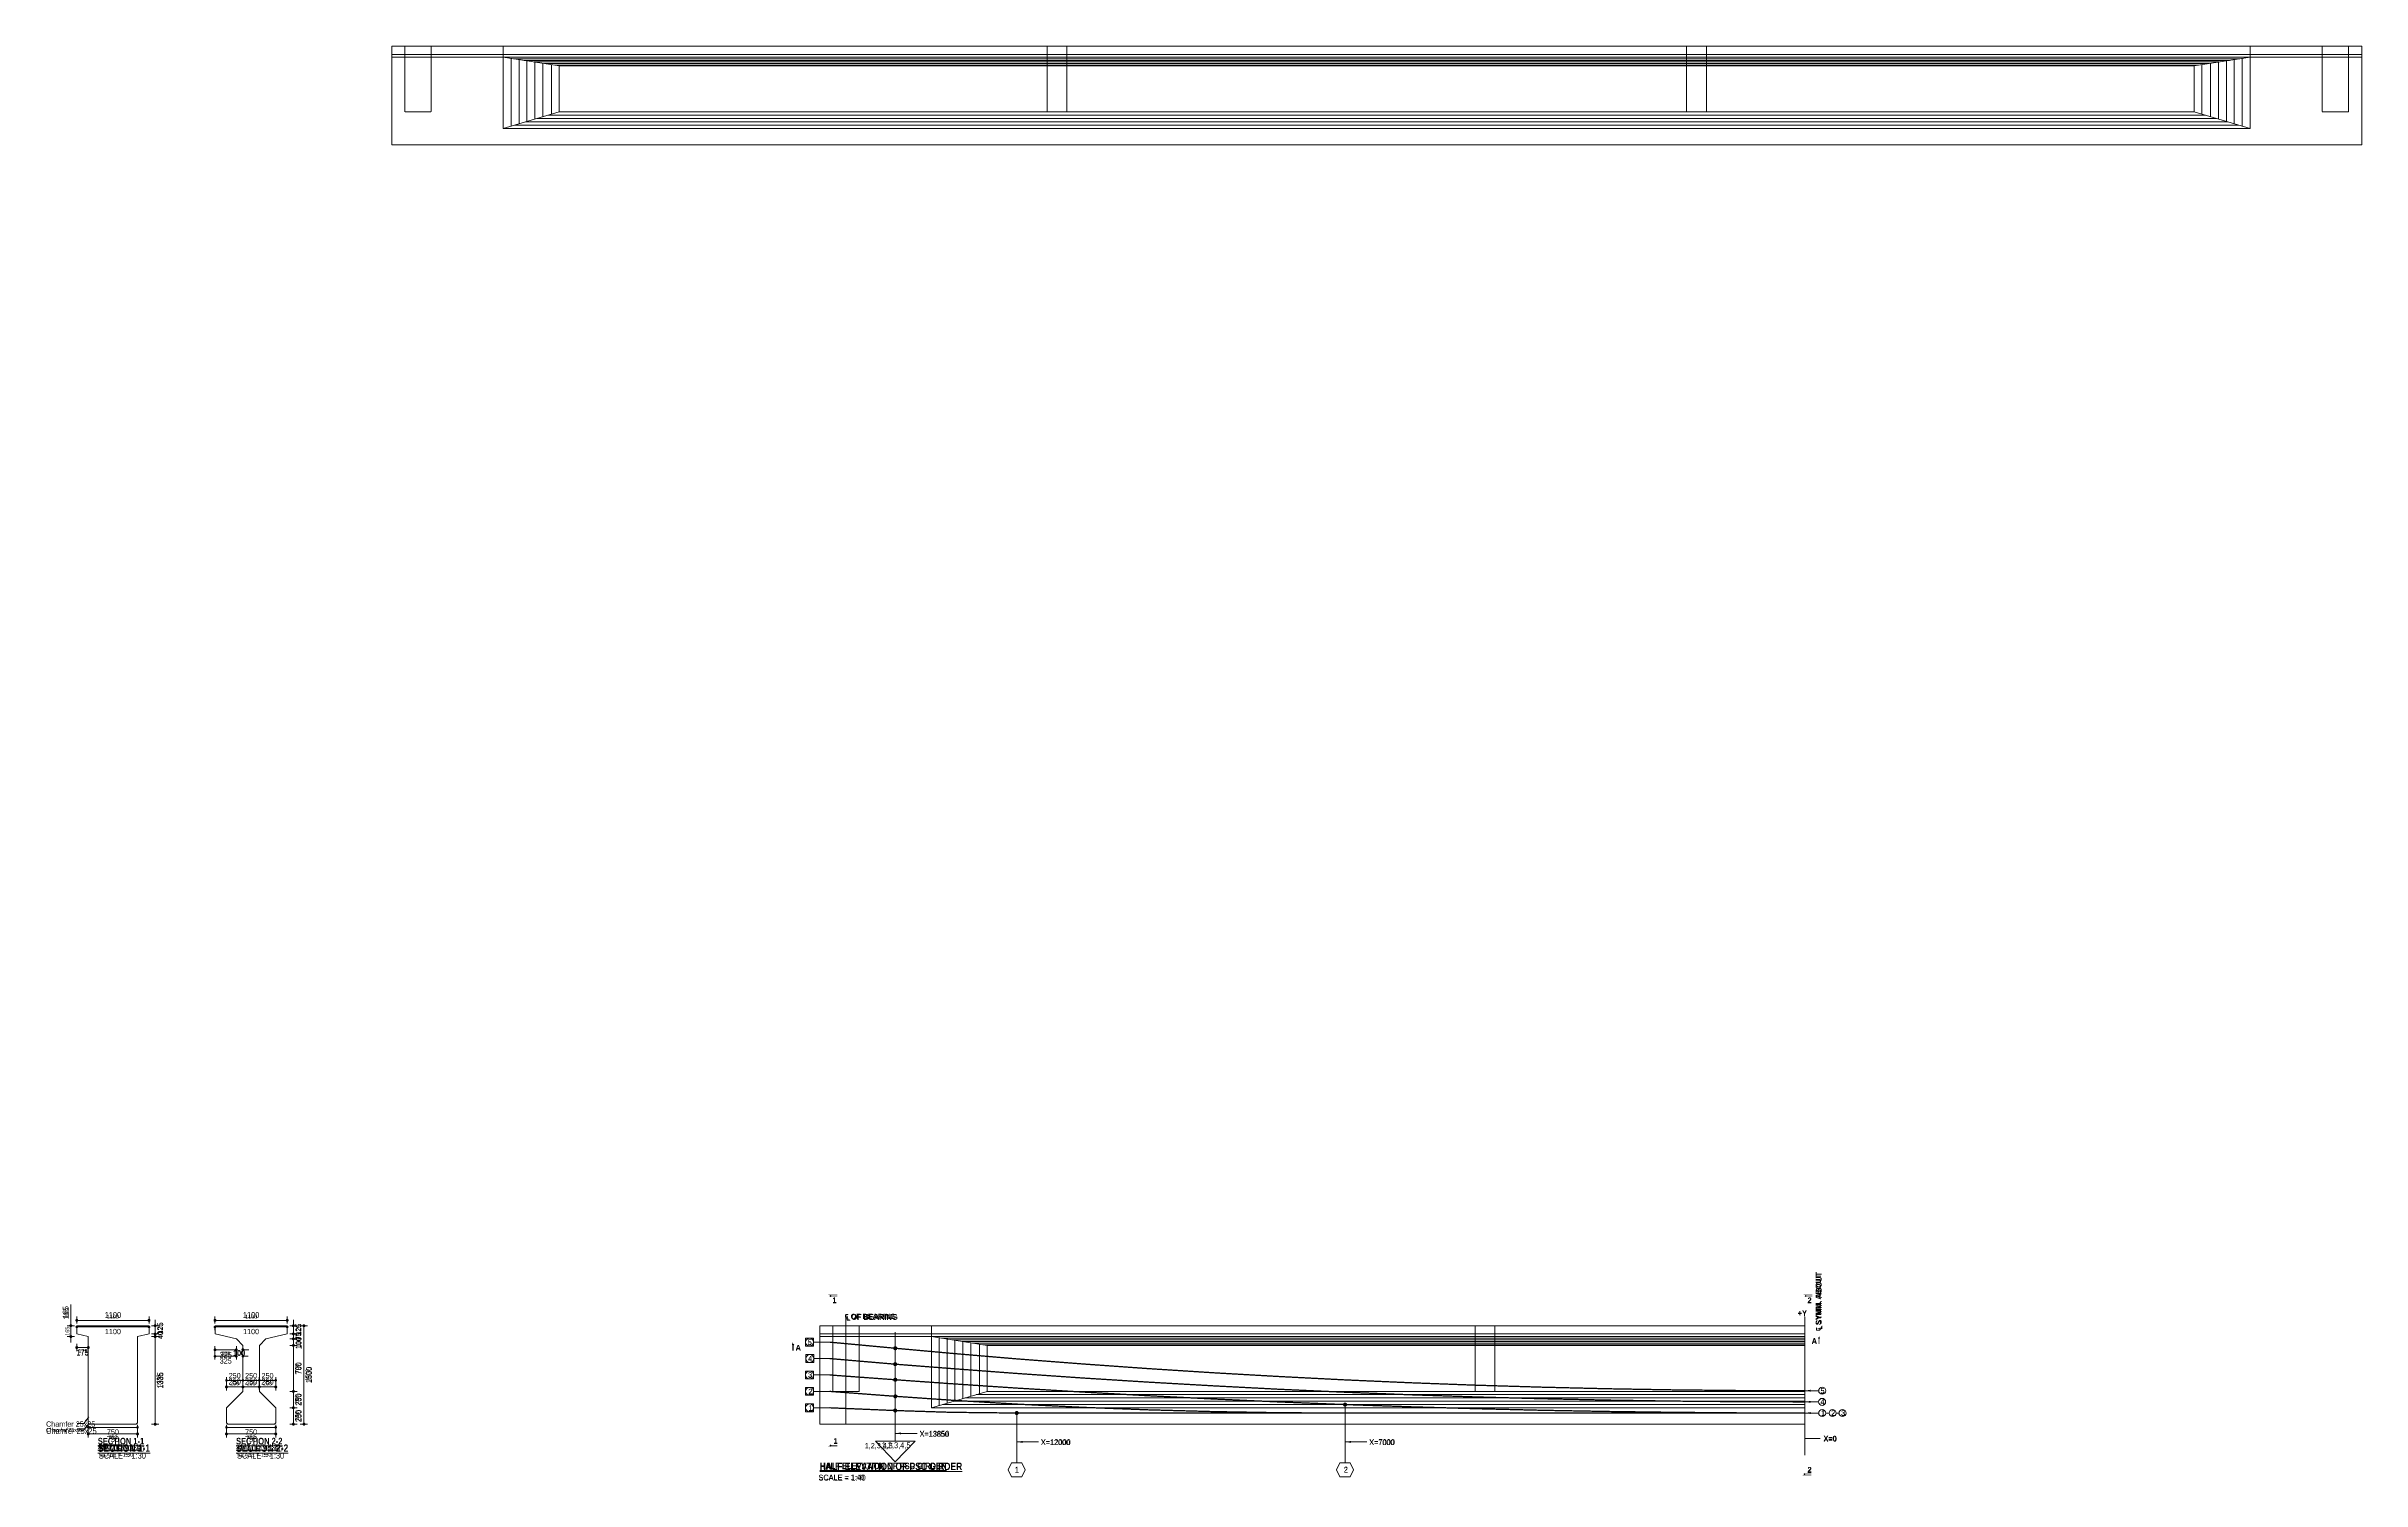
# Model space of a CAD drawing. Header units: millimetres. Extents: x -899 to 143471, y -7850 to 22336.
# Drawn here: x 30429 to 65689, y 486 to 22336 of the extents above; entities that cross this region are included whole.
import ezdxf

# ---------------------------------------------------------------- set-up
doc = ezdxf.new("R2010")
doc.units = ezdxf.units.MM
doc.header["$PDMODE"] = 3
doc.linetypes.add('ACAD_ISO02W100', pattern=[15, 12, -3])
doc.linetypes.add('CENTER2', pattern=[28.575, 19.05, -3.175, 3.175, -3.175])
for name, color, linetype, lineweight in [('Bar_Dot', 3, 'Continuous', 15), ('Bar_Dot @ 30', 3, 'Continuous', 15), ('Bar_Dot @ 40', 3, 'Continuous', 15), ('Bar_Dot @ 45', 3, 'Continuous', 15), ('Cable', 1, 'Continuous', 35), ('Center Line', 3, 'CENTER2', 9), ('Concrete inside', 124, 'Continuous', 13), ('Concrete Out', 4, 'Continuous', 20), ('Diap', 3, 'ACAD_ISO02W100', 9), ('Dim Arrow', 3, 'Continuous', 9), ('Dim Arrow @ 40', 3, 'Continuous', 9), ('Dim Arrow @ 45', 3, 'Continuous', 9), ('Dimension', 3, 'Continuous', 9), ('Dimension @ 30', 3, 'Continuous', 9), ('Dimension @ 40', 3, 'Continuous', 9), ('Dimension @ 45', 3, 'Continuous', 9), ('Line', 7, 'Continuous', 20), ('Line @ 40', 7, 'Continuous', 20), ('Line @ 45', 7, 'Continuous', 20), ('PSC Legend', 7, 'Continuous', 5), ('Re-bar', 1, 'Continuous', 30), ('Section Mark', 7, 'Continuous', 13), ('Text_Normal', 7, 'Continuous', 25), ('Text_Normal @ 30', 7, 'Continuous', 25), ('Text_Normal @ 40', 7, 'Continuous', 25), ('Text_Normal @ 45', 7, 'Continuous', 25), ('Text_Title', 1, 'Continuous', 20), ('Text_Title @ 30', 1, 'Continuous', 20), ('Text_Title @ 40', 1, 'Continuous', 20), ('Text_Title @ 45', 1, 'Continuous', 20)]:
    doc.layers.add(name, color=color, linetype=linetype, lineweight=lineweight)
doc.styles.add('SWIS_B_N', font='swisscb.ttf', dxfattribs={"height": 2})
doc.styles.add('SWIS_B_T', font='swisscb.ttf', dxfattribs={"height": 2.5})
doc.styles.add('SWIS_R_N', font='swissc.ttf', dxfattribs={"height": 2})
doc.dimstyles.new('Closed_Arrow', dxfattribs={"dimtxt": 2, "dimasz": 2, "dimexe": 1.25, "dimexo": 0.75, "dimgap": 0.75, "dimtad": 2, "dimdec": 0, "dimzin": 0, "dimdsep": 46, "dimtxsty": 'SWIS_R_N', "dimblk": 'DOT', "dimcen": 0.5, "dimadec": 0, "dimazin": 0, "dimtfac": 1, "dimtdec": 0, "dimtofl": 0, "dimtmove": 0, "dimatfit": 3, "dimfxl": 1.25, "dimfxlon": 1, "dimtolj": 1, "dimtzin": 0, "dimarcsym": 0})
doc.dimstyles.new('Dot_Anno', dxfattribs={"dimtxt": 2, "dimasz": 1, "dimexe": 1.25, "dimexo": 0.75, "dimgap": 0.75, "dimtad": 2, "dimdec": 0, "dimzin": 0, "dimdsep": 46, "dimtxsty": 'SWIS_R_N', "dimblk": 'DOT', "dimcen": 0.5, "dimadec": 0, "dimazin": 0, "dimtfac": 1, "dimtdec": 0, "dimtofl": 0, "dimtmove": 0, "dimatfit": 3, "dimfxl": 1.25, "dimfxlon": 1, "dimtolj": 1, "dimtzin": 0, "dimarcsym": 0})

# ---------------------------------------------------------------- blocks, each defined once
blk = doc.blocks.new('_Dot')
at = {"color": 0, "linetype": 'ByBlock', "lineweight": -2}
blk.add_line((-0.5, 0), (-1, 0), dxfattribs=at)
at = {"color": 0, "linetype": 'ByBlock', "const_width": 0.5}
blk.add_lwpolyline([(-0.25, 0, 1), (0.25, 0, 1)], format="xyb", close=True, dxfattribs=at)
blk = doc.blocks.new('*D696')
at = {"layer": 'Defpoints', "color": 0, "transparency": 16777216}
for p in [(32998, 2929), (32998, 2847), (34098, 2847)]:
    blk.add_point(p, dxfattribs=at)
at = {"layer": 'Dimension', "color": 0, "lineweight": -2, "transparency": 16777216}
for p, q in [((32998, 2892), (32998, 2967)), ((34068, 2929), (33028, 2929)), ((34098, 2892), (34098, 2967))]:
    blk.add_line(p, q, dxfattribs=at)
at = {"layer": 'Dimension', "color": 0, "lineweight": -2, "transparency": 16777216, "xscale": 30, "yscale": 30, "zscale": 30, "rotation": 180}
blk.add_blockref('_Dot', (32998, 2929), dxfattribs=at)
at = {"layer": 'Dimension', "color": 0, "lineweight": -2, "transparency": 16777216, "xscale": 30, "yscale": 30, "zscale": 30}
blk.add_blockref('_Dot', (34098, 2929), dxfattribs=at)
at = {"layer": 'Dimension', "color": 0, "transparency": 16777216, "insert": (33548, 2983), "char_height": 60, "attachment_point": 5, "style": 'SWIS_R_N'}
blk.add_mtext('\\A1;1100', dxfattribs=at)
blk = doc.blocks.new('*D697')
at = {"layer": 'Defpoints', "color": 0, "transparency": 16777216}
for p in [(32998, 2847), (32998, 2829), (34098, 2847)]:
    blk.add_point(p, dxfattribs=at)
at = {"layer": 'Dimension', "color": 0, "lineweight": -2, "transparency": 16777216}
for p, q in [((32998, 2829), (32998, 2779)), ((34058, 2829), (33038, 2829)), ((34098, 2829), (34098, 2779))]:
    blk.add_line(p, q, dxfattribs=at)
at = {"layer": 'Dimension', "color": 0, "lineweight": -2, "transparency": 16777216, "xscale": 40, "yscale": 40, "zscale": 40, "rotation": 180}
blk.add_blockref('_Dot', (32998, 2829), dxfattribs=at)
at = {"layer": 'Dimension', "color": 0, "lineweight": -2, "transparency": 16777216, "xscale": 40, "yscale": 40, "zscale": 40}
blk.add_blockref('_Dot', (34098, 2829), dxfattribs=at)
at = {"layer": 'Dimension', "color": 0, "transparency": 16777216, "insert": (33548, 2758), "char_height": 80, "attachment_point": 5, "style": 'SWIS_R_N'}
blk.add_mtext('\\A1;1100', dxfattribs=at)
blk = doc.blocks.new('*D698')
at = {"layer": 'Defpoints', "color": 0, "transparency": 16777216}
for p in [(32998, 2929), (32998, 2847), (34098, 2847)]:
    blk.add_point(p, dxfattribs=at)
at = {"layer": 'Dimension', "color": 0, "lineweight": -2, "transparency": 16777216}
for p, q in [((32998, 2881), (32998, 2986)), ((34053, 2929), (33043, 2929)), ((34098, 2881), (34098, 2986))]:
    blk.add_line(p, q, dxfattribs=at)
at = {"layer": 'Dimension', "color": 0, "lineweight": -2, "transparency": 16777216, "xscale": 45, "yscale": 45, "zscale": 45, "rotation": 180}
blk.add_blockref('_Dot', (32998, 2929), dxfattribs=at)
at = {"layer": 'Dimension', "color": 0, "lineweight": -2, "transparency": 16777216, "xscale": 45, "yscale": 45, "zscale": 45}
blk.add_blockref('_Dot', (34098, 2929), dxfattribs=at)
at = {"layer": 'Dimension', "color": 0, "transparency": 16777216, "insert": (33548, 3009), "char_height": 90, "attachment_point": 5, "style": 'SWIS_R_N'}
blk.add_mtext('\\A1;1100', dxfattribs=at)
blk = doc.blocks.new('*D700')
at = {"layer": 'Defpoints', "color": 0, "transparency": 16777216}
for p in [(33923, 1597), (34192, 1597), (33903, 1347)]:
    blk.add_point(p, dxfattribs=at)
at = {"layer": 'Dimension', "color": 0, "lineweight": -2, "transparency": 16777216}
for p, q in [((34154, 1597), (34229, 1597)), ((34192, 1377), (34192, 1567)), ((34154, 1347), (34229, 1347))]:
    blk.add_line(p, q, dxfattribs=at)
at = {"layer": 'Dimension', "color": 0, "lineweight": -2, "transparency": 16777216, "xscale": 30, "yscale": 30, "zscale": 30}
for p, rotation in [((34192, 1597), 90), ((34192, 1347), 270)]:
    blk.add_blockref('_Dot', p, dxfattribs=dict(at, rotation=rotation))
at = {"layer": 'Dimension', "color": 0, "transparency": 16777216, "insert": (34245, 1472), "char_height": 60, "attachment_point": 5, "rotation": 90, "style": 'SWIS_R_N'}
blk.add_mtext('\\A1;250', dxfattribs=at)
blk = doc.blocks.new('*D701')
at = {"layer": 'Defpoints', "color": 0, "transparency": 16777216}
for p in [(33923, 1597), (34192, 1597), (33903, 1347)]:
    blk.add_point(p, dxfattribs=at)
at = {"layer": 'Dimension', "color": 0, "lineweight": -2, "transparency": 16777216}
for p, q in [((34142, 1597), (34242, 1597)), ((34192, 1387), (34192, 1557)), ((34142, 1347), (34242, 1347))]:
    blk.add_line(p, q, dxfattribs=at)
at = {"layer": 'Dimension', "color": 0, "lineweight": -2, "transparency": 16777216, "xscale": 40, "yscale": 40, "zscale": 40}
for p, rotation in [((34192, 1597), 90), ((34192, 1347), 270)]:
    blk.add_blockref('_Dot', p, dxfattribs=dict(at, rotation=rotation))
at = {"layer": 'Dimension', "color": 0, "transparency": 16777216, "insert": (34263, 1472), "char_height": 80, "attachment_point": 5, "rotation": 90, "style": 'SWIS_R_N'}
blk.add_mtext('\\A1;250', dxfattribs=at)
blk = doc.blocks.new('*D702')
at = {"layer": 'Defpoints', "color": 0, "transparency": 16777216}
for p in [(33923, 1597), (34192, 1597), (33903, 1347)]:
    blk.add_point(p, dxfattribs=at)
at = {"layer": 'Dimension', "color": 0, "lineweight": -2, "transparency": 16777216}
for p, q in [((34136, 1597), (34248, 1597)), ((34192, 1392), (34192, 1552)), ((34136, 1347), (34248, 1347))]:
    blk.add_line(p, q, dxfattribs=at)
at = {"layer": 'Dimension', "color": 0, "lineweight": -2, "transparency": 16777216, "xscale": 45, "yscale": 45, "zscale": 45}
for p, rotation in [((34192, 1597), 90), ((34192, 1347), 270)]:
    blk.add_blockref('_Dot', p, dxfattribs=dict(at, rotation=rotation))
at = {"layer": 'Dimension', "color": 0, "transparency": 16777216, "insert": (34272, 1472), "char_height": 90, "attachment_point": 5, "rotation": 90, "style": 'SWIS_R_N'}
blk.add_mtext('\\A1;250', dxfattribs=at)
blk = doc.blocks.new('*D704')
at = {"layer": 'Defpoints', "color": 0, "transparency": 16777216}
for p in [(33673, 1847), (34192, 1847), (33923, 1597)]:
    blk.add_point(p, dxfattribs=at)
at = {"layer": 'Dimension', "color": 0, "lineweight": -2, "transparency": 16777216}
for p, q in [((34154, 1847), (34229, 1847)), ((34192, 1627), (34192, 1817)), ((34154, 1597), (34229, 1597))]:
    blk.add_line(p, q, dxfattribs=at)
at = {"layer": 'Dimension', "color": 0, "lineweight": -2, "transparency": 16777216, "xscale": 30, "yscale": 30, "zscale": 30}
for p, rotation in [((34192, 1847), 90), ((34192, 1597), 270)]:
    blk.add_blockref('_Dot', p, dxfattribs=dict(at, rotation=rotation))
at = {"layer": 'Dimension', "color": 0, "transparency": 16777216, "insert": (34245, 1722), "char_height": 60, "attachment_point": 5, "rotation": 90, "style": 'SWIS_R_N'}
blk.add_mtext('\\A1;250', dxfattribs=at)
blk = doc.blocks.new('*D705')
at = {"layer": 'Defpoints', "color": 0, "transparency": 16777216}
for p in [(33673, 1847), (34192, 1847), (33923, 1597)]:
    blk.add_point(p, dxfattribs=at)
at = {"layer": 'Dimension', "color": 0, "lineweight": -2, "transparency": 16777216}
for p, q in [((34142, 1847), (34242, 1847)), ((34192, 1637), (34192, 1807)), ((34142, 1597), (34242, 1597))]:
    blk.add_line(p, q, dxfattribs=at)
at = {"layer": 'Dimension', "color": 0, "lineweight": -2, "transparency": 16777216, "xscale": 40, "yscale": 40, "zscale": 40}
for p, rotation in [((34192, 1847), 90), ((34192, 1597), 270)]:
    blk.add_blockref('_Dot', p, dxfattribs=dict(at, rotation=rotation))
at = {"layer": 'Dimension', "color": 0, "transparency": 16777216, "insert": (34263, 1722), "char_height": 80, "attachment_point": 5, "rotation": 90, "style": 'SWIS_R_N'}
blk.add_mtext('\\A1;250', dxfattribs=at)
blk = doc.blocks.new('*D706')
at = {"layer": 'Defpoints', "color": 0, "transparency": 16777216}
for p in [(33673, 1847), (34192, 1847), (33923, 1597)]:
    blk.add_point(p, dxfattribs=at)
at = {"layer": 'Dimension', "color": 0, "lineweight": -2, "transparency": 16777216}
for p, q in [((34136, 1847), (34248, 1847)), ((34192, 1642), (34192, 1802)), ((34136, 1597), (34248, 1597))]:
    blk.add_line(p, q, dxfattribs=at)
at = {"layer": 'Dimension', "color": 0, "lineweight": -2, "transparency": 16777216, "xscale": 45, "yscale": 45, "zscale": 45}
for p, rotation in [((34192, 1847), 90), ((34192, 1597), 270)]:
    blk.add_blockref('_Dot', p, dxfattribs=dict(at, rotation=rotation))
at = {"layer": 'Dimension', "color": 0, "transparency": 16777216, "insert": (34272, 1722), "char_height": 90, "attachment_point": 5, "rotation": 90, "style": 'SWIS_R_N'}
blk.add_mtext('\\A1;250', dxfattribs=at)
blk = doc.blocks.new('*D708')
at = {"layer": 'Defpoints', "color": 0, "transparency": 16777216}
for p in [(33673, 2547), (34192, 2547), (33673, 1847)]:
    blk.add_point(p, dxfattribs=at)
at = {"layer": 'Dimension', "color": 0, "lineweight": -2, "transparency": 16777216}
for p, q in [((34154, 2547), (34229, 2547)), ((34192, 1877), (34192, 2517)), ((34154, 1847), (34229, 1847))]:
    blk.add_line(p, q, dxfattribs=at)
at = {"layer": 'Dimension', "color": 0, "lineweight": -2, "transparency": 16777216, "xscale": 30, "yscale": 30, "zscale": 30}
for p, rotation in [((34192, 2547), 90), ((34192, 1847), 270)]:
    blk.add_blockref('_Dot', p, dxfattribs=dict(at, rotation=rotation))
at = {"layer": 'Dimension', "color": 0, "transparency": 16777216, "insert": (34245, 2197), "char_height": 60, "attachment_point": 5, "rotation": 90, "style": 'SWIS_R_N'}
blk.add_mtext('\\A1;700', dxfattribs=at)
blk = doc.blocks.new('*D709')
at = {"layer": 'Defpoints', "color": 0, "transparency": 16777216}
for p in [(33673, 2547), (34192, 2547), (33673, 1847)]:
    blk.add_point(p, dxfattribs=at)
at = {"layer": 'Dimension', "color": 0, "lineweight": -2, "transparency": 16777216}
for p, q in [((34142, 2547), (34242, 2547)), ((34192, 1887), (34192, 2507)), ((34142, 1847), (34242, 1847))]:
    blk.add_line(p, q, dxfattribs=at)
at = {"layer": 'Dimension', "color": 0, "lineweight": -2, "transparency": 16777216, "xscale": 40, "yscale": 40, "zscale": 40}
for p, rotation in [((34192, 2547), 90), ((34192, 1847), 270)]:
    blk.add_blockref('_Dot', p, dxfattribs=dict(at, rotation=rotation))
at = {"layer": 'Dimension', "color": 0, "transparency": 16777216, "insert": (34263, 2197), "char_height": 80, "attachment_point": 5, "rotation": 90, "style": 'SWIS_R_N'}
blk.add_mtext('\\A1;700', dxfattribs=at)
blk = doc.blocks.new('*D710')
at = {"layer": 'Defpoints', "color": 0, "transparency": 16777216}
for p in [(33673, 2547), (34192, 2547), (33673, 1847)]:
    blk.add_point(p, dxfattribs=at)
at = {"layer": 'Dimension', "color": 0, "lineweight": -2, "transparency": 16777216}
for p, q in [((34136, 2547), (34248, 2547)), ((34192, 1892), (34192, 2502)), ((34136, 1847), (34248, 1847))]:
    blk.add_line(p, q, dxfattribs=at)
at = {"layer": 'Dimension', "color": 0, "lineweight": -2, "transparency": 16777216, "xscale": 45, "yscale": 45, "zscale": 45}
for p, rotation in [((34192, 2547), 90), ((34192, 1847), 270)]:
    blk.add_blockref('_Dot', p, dxfattribs=dict(at, rotation=rotation))
at = {"layer": 'Dimension', "color": 0, "transparency": 16777216, "insert": (34272, 2197), "char_height": 90, "attachment_point": 5, "rotation": 90, "style": 'SWIS_R_N'}
blk.add_mtext('\\A1;700', dxfattribs=at)
blk = doc.blocks.new('*D712')
at = {"layer": 'Defpoints', "color": 0, "transparency": 16777216}
for p in [(33673, 2547), (33773, 2647), (34192, 2647)]:
    blk.add_point(p, dxfattribs=at)
at = {"layer": 'Dimension', "color": 0, "lineweight": -2, "transparency": 16777216}
for p, q in [((34154, 2647), (34229, 2647)), ((34154, 2547), (34229, 2547)), ((34192, 2677), (34192, 2707)), ((34192, 2517), (34192, 2487))]:
    blk.add_line(p, q, dxfattribs=at)
at = {"layer": 'Dimension', "color": 0, "lineweight": -2, "transparency": 16777216, "xscale": 30, "yscale": 30, "zscale": 30}
for p, rotation in [((34192, 2647), 270), ((34192, 2547), 90)]:
    blk.add_blockref('_Dot', p, dxfattribs=dict(at, rotation=rotation))
at = {"layer": 'Dimension', "color": 0, "transparency": 16777216, "insert": (34271, 2584), "char_height": 60, "attachment_point": 5, "rotation": 90, "style": 'SWIS_R_N'}
blk.add_mtext('\\A1;100', dxfattribs=at)
blk = doc.blocks.new('*D713')
at = {"layer": 'Defpoints', "color": 0, "transparency": 16777216}
for p in [(33673, 2547), (33773, 2647), (34192, 2647)]:
    blk.add_point(p, dxfattribs=at)
at = {"layer": 'Dimension', "color": 0, "lineweight": -2, "transparency": 16777216}
for p, q in [((34142, 2647), (34242, 2647)), ((34142, 2547), (34242, 2547)), ((34192, 2687), (34192, 2727)), ((34192, 2507), (34192, 2467))]:
    blk.add_line(p, q, dxfattribs=at)
at = {"layer": 'Dimension', "color": 0, "lineweight": -2, "transparency": 16777216, "xscale": 40, "yscale": 40, "zscale": 40}
for p, rotation in [((34192, 2647), 270), ((34192, 2547), 90)]:
    blk.add_blockref('_Dot', p, dxfattribs=dict(at, rotation=rotation))
at = {"layer": 'Dimension', "color": 0, "transparency": 16777216, "insert": (34271, 2584), "char_height": 80, "attachment_point": 5, "rotation": 90, "style": 'SWIS_R_N'}
blk.add_mtext('\\A1;100', dxfattribs=at)
blk = doc.blocks.new('*D714')
at = {"layer": 'Defpoints', "color": 0, "transparency": 16777216}
for p in [(33673, 2547), (33773, 2647), (34192, 2647)]:
    blk.add_point(p, dxfattribs=at)
at = {"layer": 'Dimension', "color": 0, "lineweight": -2, "transparency": 16777216}
for p, q in [((34136, 2647), (34248, 2647)), ((34136, 2547), (34248, 2547)), ((34192, 2692), (34192, 2737)), ((34192, 2502), (34192, 2457))]:
    blk.add_line(p, q, dxfattribs=at)
at = {"layer": 'Dimension', "color": 0, "lineweight": -2, "transparency": 16777216, "xscale": 45, "yscale": 45, "zscale": 45}
for p, rotation in [((34192, 2647), 270), ((34192, 2547), 90)]:
    blk.add_blockref('_Dot', p, dxfattribs=dict(at, rotation=rotation))
at = {"layer": 'Dimension', "color": 0, "transparency": 16777216, "insert": (34271, 2584), "char_height": 90, "attachment_point": 5, "rotation": 90, "style": 'SWIS_R_N'}
blk.add_mtext('\\A1;100', dxfattribs=at)
blk = doc.blocks.new('*D716')
at = {"layer": 'Defpoints', "color": 0, "transparency": 16777216}
for p in [(33773, 2647), (34098, 2722), (34192, 2722)]:
    blk.add_point(p, dxfattribs=at)
at = {"layer": 'Dimension', "color": 0, "lineweight": -2, "transparency": 16777216}
for p, q in [((34154, 2722), (34229, 2722)), ((34154, 2647), (34229, 2647)), ((34192, 2752), (34192, 2782)), ((34192, 2617), (34192, 2587))]:
    blk.add_line(p, q, dxfattribs=at)
at = {"layer": 'Dimension', "color": 0, "lineweight": -2, "transparency": 16777216, "xscale": 30, "yscale": 30, "zscale": 30}
for p, rotation in [((34192, 2722), 270), ((34192, 2647), 90)]:
    blk.add_blockref('_Dot', p, dxfattribs=dict(at, rotation=rotation))
at = {"layer": 'Dimension', "color": 0, "transparency": 16777216, "insert": (34269, 2684), "char_height": 60, "attachment_point": 5, "rotation": 90, "style": 'SWIS_R_N'}
blk.add_mtext('\\A1;75', dxfattribs=at)
blk = doc.blocks.new('*D717')
at = {"layer": 'Defpoints', "color": 0, "transparency": 16777216}
for p in [(33773, 2647), (34098, 2722), (34192, 2722)]:
    blk.add_point(p, dxfattribs=at)
at = {"layer": 'Dimension', "color": 0, "lineweight": -2, "transparency": 16777216}
for p, q in [((34142, 2722), (34242, 2722)), ((34142, 2647), (34242, 2647)), ((34192, 2762), (34192, 2802)), ((34192, 2607), (34192, 2567))]:
    blk.add_line(p, q, dxfattribs=at)
at = {"layer": 'Dimension', "color": 0, "lineweight": -2, "transparency": 16777216, "xscale": 40, "yscale": 40, "zscale": 40}
for p, rotation in [((34192, 2722), 270), ((34192, 2647), 90)]:
    blk.add_blockref('_Dot', p, dxfattribs=dict(at, rotation=rotation))
at = {"layer": 'Dimension', "color": 0, "transparency": 16777216, "insert": (34269, 2684), "char_height": 80, "attachment_point": 5, "rotation": 90, "style": 'SWIS_R_N'}
blk.add_mtext('\\A1;75', dxfattribs=at)
blk = doc.blocks.new('*D718')
at = {"layer": 'Defpoints', "color": 0, "transparency": 16777216}
for p in [(33773, 2647), (34098, 2722), (34192, 2722)]:
    blk.add_point(p, dxfattribs=at)
at = {"layer": 'Dimension', "color": 0, "lineweight": -2, "transparency": 16777216}
for p, q in [((34136, 2722), (34248, 2722)), ((34136, 2647), (34248, 2647)), ((34192, 2767), (34192, 2812)), ((34192, 2602), (34192, 2557))]:
    blk.add_line(p, q, dxfattribs=at)
at = {"layer": 'Dimension', "color": 0, "lineweight": -2, "transparency": 16777216, "xscale": 45, "yscale": 45, "zscale": 45}
for p, rotation in [((34192, 2722), 270), ((34192, 2647), 90)]:
    blk.add_blockref('_Dot', p, dxfattribs=dict(at, rotation=rotation))
at = {"layer": 'Dimension', "color": 0, "transparency": 16777216, "insert": (34269, 2684), "char_height": 90, "attachment_point": 5, "rotation": 90, "style": 'SWIS_R_N'}
blk.add_mtext('\\A1;75', dxfattribs=at)
blk = doc.blocks.new('*D720')
at = {"layer": 'Defpoints', "color": 0, "transparency": 16777216}
for p in [(34098, 2847), (34192, 2847), (34098, 2722)]:
    blk.add_point(p, dxfattribs=at)
at = {"layer": 'Dimension', "color": 0, "lineweight": -2, "transparency": 16777216}
for p, q in [((34154, 2847), (34229, 2847)), ((34154, 2722), (34229, 2722)), ((34192, 2752), (34192, 2817))]:
    blk.add_line(p, q, dxfattribs=at)
at = {"layer": 'Dimension', "color": 0, "lineweight": -2, "transparency": 16777216, "xscale": 30, "yscale": 30, "zscale": 30}
for p, rotation in [((34192, 2847), 90), ((34192, 2722), 270)]:
    blk.add_blockref('_Dot', p, dxfattribs=dict(at, rotation=rotation))
at = {"layer": 'Dimension', "color": 0, "transparency": 16777216, "insert": (34269, 2786), "char_height": 60, "attachment_point": 5, "rotation": 90, "style": 'SWIS_R_N'}
blk.add_mtext('\\A1;125', dxfattribs=at)
blk = doc.blocks.new('*D721')
at = {"layer": 'Defpoints', "color": 0, "transparency": 16777216}
for p in [(34098, 2847), (34192, 2847), (34098, 2722)]:
    blk.add_point(p, dxfattribs=at)
at = {"layer": 'Dimension', "color": 0, "lineweight": -2, "transparency": 16777216}
for p, q in [((34142, 2847), (34242, 2847)), ((34192, 2887), (34192, 2927)), ((34142, 2722), (34242, 2722)), ((34192, 2682), (34192, 2642))]:
    blk.add_line(p, q, dxfattribs=at)
at = {"layer": 'Dimension', "color": 0, "lineweight": -2, "transparency": 16777216, "xscale": 40, "yscale": 40, "zscale": 40}
for p, rotation in [((34192, 2847), 270), ((34192, 2722), 90)]:
    blk.add_blockref('_Dot', p, dxfattribs=dict(at, rotation=rotation))
at = {"layer": 'Dimension', "color": 0, "transparency": 16777216, "insert": (34269, 2786), "char_height": 80, "attachment_point": 5, "rotation": 90, "style": 'SWIS_R_N'}
blk.add_mtext('\\A1;125', dxfattribs=at)
blk = doc.blocks.new('*D722')
at = {"layer": 'Defpoints', "color": 0, "transparency": 16777216}
for p in [(34098, 2847), (34192, 2847), (34098, 2722)]:
    blk.add_point(p, dxfattribs=at)
at = {"layer": 'Dimension', "color": 0, "lineweight": -2, "transparency": 16777216}
for p, q in [((34136, 2847), (34248, 2847)), ((34192, 2892), (34192, 2937)), ((34136, 2722), (34248, 2722)), ((34192, 2677), (34192, 2632))]:
    blk.add_line(p, q, dxfattribs=at)
at = {"layer": 'Dimension', "color": 0, "lineweight": -2, "transparency": 16777216, "xscale": 45, "yscale": 45, "zscale": 45}
for p, rotation in [((34192, 2847), 270), ((34192, 2722), 90)]:
    blk.add_blockref('_Dot', p, dxfattribs=dict(at, rotation=rotation))
at = {"layer": 'Dimension', "color": 0, "transparency": 16777216, "insert": (34269, 2786), "char_height": 90, "attachment_point": 5, "rotation": 90, "style": 'SWIS_R_N'}
blk.add_mtext('\\A1;125', dxfattribs=at)
blk = doc.blocks.new('*D724')
at = {"layer": 'Defpoints', "color": 0, "transparency": 16777216}
for p in [(33173, 1367), (33923, 1367), (33923, 1199)]:
    blk.add_point(p, dxfattribs=at)
at = {"layer": 'Dimension', "color": 0, "lineweight": -2, "transparency": 16777216}
for p, q in [((33173, 1237), (33173, 1162)), ((33203, 1199), (33893, 1199)), ((33923, 1237), (33923, 1162))]:
    blk.add_line(p, q, dxfattribs=at)
at = {"layer": 'Dimension', "color": 0, "lineweight": -2, "transparency": 16777216, "xscale": 30, "yscale": 30, "zscale": 30, "rotation": 180}
blk.add_blockref('_Dot', (33173, 1199), dxfattribs=at)
at = {"layer": 'Dimension', "color": 0, "lineweight": -2, "transparency": 16777216, "xscale": 30, "yscale": 30, "zscale": 30}
blk.add_blockref('_Dot', (33923, 1199), dxfattribs=at)
at = {"layer": 'Dimension', "color": 0, "transparency": 16777216, "insert": (33548, 1146), "char_height": 60, "attachment_point": 5, "style": 'SWIS_R_N'}
blk.add_mtext('\\A1;750', dxfattribs=at)
blk = doc.blocks.new('*D725')
at = {"layer": 'Defpoints', "color": 0, "transparency": 16777216}
for p in [(33173, 1367), (33923, 1367), (33923, 1299)]:
    blk.add_point(p, dxfattribs=at)
at = {"layer": 'Dimension', "color": 0, "lineweight": -2, "transparency": 16777216}
for p, q in [((33173, 1337), (33173, 1249)), ((33213, 1299), (33883, 1299)), ((33923, 1337), (33923, 1249))]:
    blk.add_line(p, q, dxfattribs=at)
at = {"layer": 'Dimension', "color": 0, "lineweight": -2, "transparency": 16777216, "xscale": 40, "yscale": 40, "zscale": 40, "rotation": 180}
blk.add_blockref('_Dot', (33173, 1299), dxfattribs=at)
at = {"layer": 'Dimension', "color": 0, "lineweight": -2, "transparency": 16777216, "xscale": 40, "yscale": 40, "zscale": 40}
blk.add_blockref('_Dot', (33923, 1299), dxfattribs=at)
at = {"layer": 'Dimension', "color": 0, "transparency": 16777216, "insert": (33548, 1228), "char_height": 80, "attachment_point": 5, "style": 'SWIS_R_N'}
blk.add_mtext('\\A1;750', dxfattribs=at)
blk = doc.blocks.new('*D726')
at = {"layer": 'Defpoints', "color": 0, "transparency": 16777216}
for p in [(33173, 1367), (33923, 1367), (33923, 1199)]:
    blk.add_point(p, dxfattribs=at)
at = {"layer": 'Dimension', "color": 0, "lineweight": -2, "transparency": 16777216}
for p, q in [((33173, 1256), (33173, 1143)), ((33218, 1199), (33878, 1199)), ((33923, 1256), (33923, 1143))]:
    blk.add_line(p, q, dxfattribs=at)
at = {"layer": 'Dimension', "color": 0, "lineweight": -2, "transparency": 16777216, "xscale": 45, "yscale": 45, "zscale": 45, "rotation": 180}
blk.add_blockref('_Dot', (33173, 1199), dxfattribs=at)
at = {"layer": 'Dimension', "color": 0, "lineweight": -2, "transparency": 16777216, "xscale": 45, "yscale": 45, "zscale": 45}
blk.add_blockref('_Dot', (33923, 1199), dxfattribs=at)
at = {"layer": 'Dimension', "color": 0, "transparency": 16777216, "insert": (33548, 1119), "char_height": 90, "attachment_point": 5, "style": 'SWIS_R_N'}
blk.add_mtext('\\A1;750', dxfattribs=at)
blk = doc.blocks.new('*D728')
at = {"layer": 'Defpoints', "color": 0, "transparency": 16777216}
for p in [(33423, 1915), (33423, 1847), (33173, 1597)]:
    blk.add_point(p, dxfattribs=at)
at = {"layer": 'Dimension', "color": 0, "lineweight": -2, "transparency": 16777216}
for p, q in [((33173, 1877), (33173, 1952)), ((33203, 1915), (33393, 1915)), ((33423, 1877), (33423, 1952))]:
    blk.add_line(p, q, dxfattribs=at)
at = {"layer": 'Dimension', "color": 0, "lineweight": -2, "transparency": 16777216, "xscale": 30, "yscale": 30, "zscale": 30, "rotation": 180}
blk.add_blockref('_Dot', (33173, 1915), dxfattribs=at)
at = {"layer": 'Dimension', "color": 0, "lineweight": -2, "transparency": 16777216, "xscale": 30, "yscale": 30, "zscale": 30}
blk.add_blockref('_Dot', (33423, 1915), dxfattribs=at)
at = {"layer": 'Dimension', "color": 0, "transparency": 16777216, "insert": (33298, 1968), "char_height": 60, "attachment_point": 5, "style": 'SWIS_R_N'}
blk.add_mtext('\\A1;250', dxfattribs=at)
blk = doc.blocks.new('*D729')
at = {"layer": 'Defpoints', "color": 0, "transparency": 16777216}
for p in [(33423, 2015), (33423, 1847), (33173, 1597)]:
    blk.add_point(p, dxfattribs=at)
at = {"layer": 'Dimension', "color": 0, "lineweight": -2, "transparency": 16777216}
for p, q in [((33173, 1965), (33173, 2065)), ((33213, 2015), (33383, 2015)), ((33423, 1965), (33423, 2065))]:
    blk.add_line(p, q, dxfattribs=at)
at = {"layer": 'Dimension', "color": 0, "lineweight": -2, "transparency": 16777216, "xscale": 40, "yscale": 40, "zscale": 40, "rotation": 180}
blk.add_blockref('_Dot', (33173, 2015), dxfattribs=at)
at = {"layer": 'Dimension', "color": 0, "lineweight": -2, "transparency": 16777216, "xscale": 40, "yscale": 40, "zscale": 40}
blk.add_blockref('_Dot', (33423, 2015), dxfattribs=at)
at = {"layer": 'Dimension', "color": 0, "transparency": 16777216, "insert": (33298, 2086), "char_height": 80, "attachment_point": 5, "style": 'SWIS_R_N'}
blk.add_mtext('\\A1;250', dxfattribs=at)
blk = doc.blocks.new('*D730')
at = {"layer": 'Defpoints', "color": 0, "transparency": 16777216}
for p in [(33423, 1915), (33423, 1847), (33173, 1597)]:
    blk.add_point(p, dxfattribs=at)
at = {"layer": 'Dimension', "color": 0, "lineweight": -2, "transparency": 16777216}
for p, q in [((33173, 1859), (33173, 1971)), ((33218, 1915), (33378, 1915)), ((33423, 1881), (33423, 1971))]:
    blk.add_line(p, q, dxfattribs=at)
at = {"layer": 'Dimension', "color": 0, "lineweight": -2, "transparency": 16777216, "xscale": 45, "yscale": 45, "zscale": 45, "rotation": 180}
blk.add_blockref('_Dot', (33173, 1915), dxfattribs=at)
at = {"layer": 'Dimension', "color": 0, "lineweight": -2, "transparency": 16777216, "xscale": 45, "yscale": 45, "zscale": 45}
blk.add_blockref('_Dot', (33423, 1915), dxfattribs=at)
at = {"layer": 'Dimension', "color": 0, "transparency": 16777216, "insert": (33298, 1995), "char_height": 90, "attachment_point": 5, "style": 'SWIS_R_N'}
blk.add_mtext('\\A1;250', dxfattribs=at)
blk = doc.blocks.new('*D732')
at = {"layer": 'Defpoints', "color": 0, "transparency": 16777216}
for p in [(32998, 2722), (33323, 2647), (33323, 2481)]:
    blk.add_point(p, dxfattribs=at)
at = {"layer": 'Dimension', "color": 0, "lineweight": -2, "transparency": 16777216}
for p, q in [((32998, 2519), (32998, 2444)), ((33028, 2481), (33293, 2481)), ((33323, 2519), (33323, 2444))]:
    blk.add_line(p, q, dxfattribs=at)
at = {"layer": 'Dimension', "color": 0, "lineweight": -2, "transparency": 16777216, "xscale": 30, "yscale": 30, "zscale": 30, "rotation": 180}
blk.add_blockref('_Dot', (32998, 2481), dxfattribs=at)
at = {"layer": 'Dimension', "color": 0, "lineweight": -2, "transparency": 16777216, "xscale": 30, "yscale": 30, "zscale": 30}
blk.add_blockref('_Dot', (33323, 2481), dxfattribs=at)
at = {"layer": 'Dimension', "color": 0, "transparency": 16777216, "insert": (33161, 2428), "char_height": 60, "attachment_point": 5, "style": 'SWIS_R_N'}
blk.add_mtext('\\A1;325', dxfattribs=at)
blk = doc.blocks.new('*D733')
at = {"layer": 'Defpoints', "color": 0, "transparency": 16777216}
for p in [(32998, 2722), (33323, 2647), (33323, 2381)]:
    blk.add_point(p, dxfattribs=at)
at = {"layer": 'Dimension', "color": 0, "lineweight": -2, "transparency": 16777216}
for p, q in [((32998, 2431), (32998, 2331)), ((33038, 2381), (33283, 2381)), ((33323, 2431), (33323, 2331))]:
    blk.add_line(p, q, dxfattribs=at)
at = {"layer": 'Dimension', "color": 0, "lineweight": -2, "transparency": 16777216, "xscale": 40, "yscale": 40, "zscale": 40, "rotation": 180}
blk.add_blockref('_Dot', (32998, 2381), dxfattribs=at)
at = {"layer": 'Dimension', "color": 0, "lineweight": -2, "transparency": 16777216, "xscale": 40, "yscale": 40, "zscale": 40}
blk.add_blockref('_Dot', (33323, 2381), dxfattribs=at)
at = {"layer": 'Dimension', "color": 0, "transparency": 16777216, "insert": (33161, 2310), "char_height": 80, "attachment_point": 5, "style": 'SWIS_R_N'}
blk.add_mtext('\\A1;325', dxfattribs=at)
blk = doc.blocks.new('*D734')
at = {"layer": 'Defpoints', "color": 0, "transparency": 16777216}
for p in [(32998, 2722), (33323, 2647), (33323, 2481)]:
    blk.add_point(p, dxfattribs=at)
at = {"layer": 'Dimension', "color": 0, "lineweight": -2, "transparency": 16777216}
for p, q in [((32998, 2538), (32998, 2425)), ((33043, 2481), (33278, 2481)), ((33323, 2538), (33323, 2425))]:
    blk.add_line(p, q, dxfattribs=at)
at = {"layer": 'Dimension', "color": 0, "lineweight": -2, "transparency": 16777216, "xscale": 45, "yscale": 45, "zscale": 45, "rotation": 180}
blk.add_blockref('_Dot', (32998, 2481), dxfattribs=at)
at = {"layer": 'Dimension', "color": 0, "lineweight": -2, "transparency": 16777216, "xscale": 45, "yscale": 45, "zscale": 45}
blk.add_blockref('_Dot', (33323, 2481), dxfattribs=at)
at = {"layer": 'Dimension', "color": 0, "transparency": 16777216, "insert": (33161, 2401), "char_height": 90, "attachment_point": 5, "style": 'SWIS_R_N'}
blk.add_mtext('\\A1;325', dxfattribs=at)
blk = doc.blocks.new('*D736')
at = {"layer": 'Defpoints', "color": 0, "transparency": 16777216}
for p in [(33323, 2647), (33423, 2547), (33423, 2481)]:
    blk.add_point(p, dxfattribs=at)
at = {"layer": 'Dimension', "color": 0, "lineweight": -2, "transparency": 16777216}
for p, q in [((33293, 2481), (33263, 2481)), ((33323, 2519), (33323, 2444)), ((33423, 2519), (33423, 2444)), ((33453, 2481), (33483, 2481))]:
    blk.add_line(p, q, dxfattribs=at)
at = {"layer": 'Dimension', "color": 0, "lineweight": -2, "transparency": 16777216, "xscale": 30, "yscale": 30, "zscale": 30}
blk.add_blockref('_Dot', (33323, 2481), dxfattribs=at)
at = {"layer": 'Dimension', "color": 0, "lineweight": -2, "transparency": 16777216, "xscale": 30, "yscale": 30, "zscale": 30, "rotation": 180}
blk.add_blockref('_Dot', (33423, 2481), dxfattribs=at)
at = {"layer": 'Dimension', "color": 0, "transparency": 16777216, "insert": (33365, 2430), "char_height": 60, "attachment_point": 5, "style": 'SWIS_R_N'}
blk.add_mtext('\\A1;100', dxfattribs=at)
blk = doc.blocks.new('*D737')
at = {"layer": 'Defpoints', "color": 0, "transparency": 16777216}
for p in [(33323, 2647), (33423, 2547), (33423, 2381)]:
    blk.add_point(p, dxfattribs=at)
at = {"layer": 'Dimension', "color": 0, "lineweight": -2, "transparency": 16777216}
for p, q in [((33283, 2381), (33243, 2381)), ((33323, 2431), (33323, 2331)), ((33423, 2431), (33423, 2331)), ((33463, 2381), (33503, 2381))]:
    blk.add_line(p, q, dxfattribs=at)
at = {"layer": 'Dimension', "color": 0, "lineweight": -2, "transparency": 16777216, "xscale": 40, "yscale": 40, "zscale": 40}
blk.add_blockref('_Dot', (33323, 2381), dxfattribs=at)
at = {"layer": 'Dimension', "color": 0, "lineweight": -2, "transparency": 16777216, "xscale": 40, "yscale": 40, "zscale": 40, "rotation": 180}
blk.add_blockref('_Dot', (33423, 2381), dxfattribs=at)
at = {"layer": 'Dimension', "color": 0, "transparency": 16777216, "insert": (33365, 2430), "char_height": 80, "attachment_point": 5, "style": 'SWIS_R_N'}
blk.add_mtext('\\A1;100', dxfattribs=at)
blk = doc.blocks.new('*D738')
at = {"layer": 'Defpoints', "color": 0, "transparency": 16777216}
for p in [(33323, 2647), (33423, 2547), (33423, 2481)]:
    blk.add_point(p, dxfattribs=at)
at = {"layer": 'Dimension', "color": 0, "lineweight": -2, "transparency": 16777216}
for p, q in [((33278, 2481), (33233, 2481)), ((33323, 2538), (33323, 2425)), ((33423, 2513), (33423, 2425)), ((33468, 2481), (33513, 2481))]:
    blk.add_line(p, q, dxfattribs=at)
at = {"layer": 'Dimension', "color": 0, "lineweight": -2, "transparency": 16777216, "xscale": 45, "yscale": 45, "zscale": 45}
blk.add_blockref('_Dot', (33323, 2481), dxfattribs=at)
at = {"layer": 'Dimension', "color": 0, "lineweight": -2, "transparency": 16777216, "xscale": 45, "yscale": 45, "zscale": 45, "rotation": 180}
blk.add_blockref('_Dot', (33423, 2481), dxfattribs=at)
at = {"layer": 'Dimension', "color": 0, "transparency": 16777216, "insert": (33365, 2430), "char_height": 90, "attachment_point": 5, "style": 'SWIS_R_N'}
blk.add_mtext('\\A1;100', dxfattribs=at)
blk = doc.blocks.new('*D740')
at = {"layer": 'Defpoints', "color": 0, "transparency": 16777216}
for p in [(31068, 1367), (31818, 1367), (31818, 1199)]:
    blk.add_point(p, dxfattribs=at)
at = {"layer": 'Dimension', "color": 0, "lineweight": -2, "transparency": 16777216}
for p, q in [((31068, 1237), (31068, 1162)), ((31098, 1199), (31788, 1199)), ((31818, 1237), (31818, 1162))]:
    blk.add_line(p, q, dxfattribs=at)
at = {"layer": 'Dimension', "color": 0, "lineweight": -2, "transparency": 16777216, "xscale": 30, "yscale": 30, "zscale": 30, "rotation": 180}
blk.add_blockref('_Dot', (31068, 1199), dxfattribs=at)
at = {"layer": 'Dimension', "color": 0, "lineweight": -2, "transparency": 16777216, "xscale": 30, "yscale": 30, "zscale": 30}
blk.add_blockref('_Dot', (31818, 1199), dxfattribs=at)
at = {"layer": 'Dimension', "color": 0, "transparency": 16777216, "insert": (31443, 1146), "char_height": 60, "attachment_point": 5, "style": 'SWIS_R_N'}
blk.add_mtext('\\A1;750', dxfattribs=at)
blk = doc.blocks.new('*D741')
at = {"layer": 'Defpoints', "color": 0, "transparency": 16777216}
for p in [(31068, 1367), (31818, 1367), (31818, 1299)]:
    blk.add_point(p, dxfattribs=at)
at = {"layer": 'Dimension', "color": 0, "lineweight": -2, "transparency": 16777216}
for p, q in [((31068, 1337), (31068, 1249)), ((31108, 1299), (31778, 1299)), ((31818, 1337), (31818, 1249))]:
    blk.add_line(p, q, dxfattribs=at)
at = {"layer": 'Dimension', "color": 0, "lineweight": -2, "transparency": 16777216, "xscale": 40, "yscale": 40, "zscale": 40, "rotation": 180}
blk.add_blockref('_Dot', (31068, 1299), dxfattribs=at)
at = {"layer": 'Dimension', "color": 0, "lineweight": -2, "transparency": 16777216, "xscale": 40, "yscale": 40, "zscale": 40}
blk.add_blockref('_Dot', (31818, 1299), dxfattribs=at)
at = {"layer": 'Dimension', "color": 0, "transparency": 16777216, "insert": (31443, 1228), "char_height": 80, "attachment_point": 5, "style": 'SWIS_R_N'}
blk.add_mtext('\\A1;750', dxfattribs=at)
blk = doc.blocks.new('*D742')
at = {"layer": 'Defpoints', "color": 0, "transparency": 16777216}
for p in [(31068, 1367), (31818, 1367), (31818, 1199)]:
    blk.add_point(p, dxfattribs=at)
at = {"layer": 'Dimension', "color": 0, "lineweight": -2, "transparency": 16777216}
for p, q in [((31068, 1256), (31068, 1143)), ((31113, 1199), (31773, 1199)), ((31818, 1256), (31818, 1143))]:
    blk.add_line(p, q, dxfattribs=at)
at = {"layer": 'Dimension', "color": 0, "lineweight": -2, "transparency": 16777216, "xscale": 45, "yscale": 45, "zscale": 45, "rotation": 180}
blk.add_blockref('_Dot', (31068, 1199), dxfattribs=at)
at = {"layer": 'Dimension', "color": 0, "lineweight": -2, "transparency": 16777216, "xscale": 45, "yscale": 45, "zscale": 45}
blk.add_blockref('_Dot', (31818, 1199), dxfattribs=at)
at = {"layer": 'Dimension', "color": 0, "transparency": 16777216, "insert": (31443, 1119), "char_height": 90, "attachment_point": 5, "style": 'SWIS_R_N'}
blk.add_mtext('\\A1;750', dxfattribs=at)
blk = doc.blocks.new('*D744')
at = {"layer": 'Defpoints', "color": 0, "transparency": 16777216}
for p in [(31818, 2682), (32087, 2682), (31798, 1347)]:
    blk.add_point(p, dxfattribs=at)
at = {"layer": 'Dimension', "color": 0, "lineweight": -2, "transparency": 16777216}
for p, q in [((32049, 2682), (32124, 2682)), ((32087, 1377), (32087, 2652)), ((32049, 1347), (32124, 1347))]:
    blk.add_line(p, q, dxfattribs=at)
at = {"layer": 'Dimension', "color": 0, "lineweight": -2, "transparency": 16777216, "xscale": 30, "yscale": 30, "zscale": 30}
for p, rotation in [((32087, 2682), 90), ((32087, 1347), 270)]:
    blk.add_blockref('_Dot', p, dxfattribs=dict(at, rotation=rotation))
at = {"layer": 'Dimension', "color": 0, "transparency": 16777216, "insert": (32140, 2014), "char_height": 60, "attachment_point": 5, "rotation": 90, "style": 'SWIS_R_N'}
blk.add_mtext('\\A1;1335', dxfattribs=at)
blk = doc.blocks.new('*D745')
at = {"layer": 'Defpoints', "color": 0, "transparency": 16777216}
for p in [(31818, 2682), (32087, 2682), (31798, 1347)]:
    blk.add_point(p, dxfattribs=at)
at = {"layer": 'Dimension', "color": 0, "lineweight": -2, "transparency": 16777216}
for p, q in [((32037, 2682), (32137, 2682)), ((32087, 1387), (32087, 2642)), ((32037, 1347), (32137, 1347))]:
    blk.add_line(p, q, dxfattribs=at)
at = {"layer": 'Dimension', "color": 0, "lineweight": -2, "transparency": 16777216, "xscale": 40, "yscale": 40, "zscale": 40}
for p, rotation in [((32087, 2682), 90), ((32087, 1347), 270)]:
    blk.add_blockref('_Dot', p, dxfattribs=dict(at, rotation=rotation))
at = {"layer": 'Dimension', "color": 0, "transparency": 16777216, "insert": (32158, 2014), "char_height": 80, "attachment_point": 5, "rotation": 90, "style": 'SWIS_R_N'}
blk.add_mtext('\\A1;1335', dxfattribs=at)
blk = doc.blocks.new('*D746')
at = {"layer": 'Defpoints', "color": 0, "transparency": 16777216}
for p in [(31818, 2682), (32087, 2682), (31798, 1347)]:
    blk.add_point(p, dxfattribs=at)
at = {"layer": 'Dimension', "color": 0, "lineweight": -2, "transparency": 16777216}
for p, q in [((32031, 2682), (32143, 2682)), ((32087, 1392), (32087, 2637)), ((32031, 1347), (32143, 1347))]:
    blk.add_line(p, q, dxfattribs=at)
at = {"layer": 'Dimension', "color": 0, "lineweight": -2, "transparency": 16777216, "xscale": 45, "yscale": 45, "zscale": 45}
for p, rotation in [((32087, 2682), 90), ((32087, 1347), 270)]:
    blk.add_blockref('_Dot', p, dxfattribs=dict(at, rotation=rotation))
at = {"layer": 'Dimension', "color": 0, "transparency": 16777216, "insert": (32167, 2014), "char_height": 90, "attachment_point": 5, "rotation": 90, "style": 'SWIS_R_N'}
blk.add_mtext('\\A1;1335', dxfattribs=at)
blk = doc.blocks.new('*D748')
at = {"layer": 'Defpoints', "color": 0, "transparency": 16777216}
for p in [(31818, 2682), (31993, 2722), (32087, 2722)]:
    blk.add_point(p, dxfattribs=at)
at = {"layer": 'Dimension', "color": 0, "lineweight": -2, "transparency": 16777216}
for p, q in [((32049, 2722), (32124, 2722)), ((32049, 2682), (32124, 2682)), ((32087, 2752), (32087, 2782)), ((32087, 2652), (32087, 2622))]:
    blk.add_line(p, q, dxfattribs=at)
at = {"layer": 'Dimension', "color": 0, "lineweight": -2, "transparency": 16777216, "xscale": 30, "yscale": 30, "zscale": 30}
for p, rotation in [((32087, 2722), 270), ((32087, 2682), 90)]:
    blk.add_blockref('_Dot', p, dxfattribs=dict(at, rotation=rotation))
at = {"layer": 'Dimension', "color": 0, "transparency": 16777216, "insert": (32164, 2704), "char_height": 60, "attachment_point": 5, "rotation": 90, "style": 'SWIS_R_N'}
blk.add_mtext('\\A1;40', dxfattribs=at)
blk = doc.blocks.new('*D749')
at = {"layer": 'Defpoints', "color": 0, "transparency": 16777216}
for p in [(31818, 2682), (31993, 2722), (32087, 2722)]:
    blk.add_point(p, dxfattribs=at)
at = {"layer": 'Dimension', "color": 0, "lineweight": -2, "transparency": 16777216}
for p, q in [((32037, 2722), (32137, 2722)), ((32037, 2682), (32137, 2682)), ((32087, 2762), (32087, 2802)), ((32087, 2642), (32087, 2602))]:
    blk.add_line(p, q, dxfattribs=at)
at = {"layer": 'Dimension', "color": 0, "lineweight": -2, "transparency": 16777216, "xscale": 40, "yscale": 40, "zscale": 40}
for p, rotation in [((32087, 2722), 270), ((32087, 2682), 90)]:
    blk.add_blockref('_Dot', p, dxfattribs=dict(at, rotation=rotation))
at = {"layer": 'Dimension', "color": 0, "transparency": 16777216, "insert": (32164, 2704), "char_height": 80, "attachment_point": 5, "rotation": 90, "style": 'SWIS_R_N'}
blk.add_mtext('\\A1;40', dxfattribs=at)
blk = doc.blocks.new('*D750')
at = {"layer": 'Defpoints', "color": 0, "transparency": 16777216}
for p in [(31818, 2682), (31993, 2722), (32087, 2722)]:
    blk.add_point(p, dxfattribs=at)
at = {"layer": 'Dimension', "color": 0, "lineweight": -2, "transparency": 16777216}
for p, q in [((32031, 2722), (32143, 2722)), ((32031, 2682), (32143, 2682)), ((32087, 2767), (32087, 2812)), ((32087, 2637), (32087, 2592))]:
    blk.add_line(p, q, dxfattribs=at)
at = {"layer": 'Dimension', "color": 0, "lineweight": -2, "transparency": 16777216, "xscale": 45, "yscale": 45, "zscale": 45}
for p, rotation in [((32087, 2722), 270), ((32087, 2682), 90)]:
    blk.add_blockref('_Dot', p, dxfattribs=dict(at, rotation=rotation))
at = {"layer": 'Dimension', "color": 0, "transparency": 16777216, "insert": (32164, 2704), "char_height": 90, "attachment_point": 5, "rotation": 90, "style": 'SWIS_R_N'}
blk.add_mtext('\\A1;40', dxfattribs=at)
blk = doc.blocks.new('*D752')
at = {"layer": 'Defpoints', "color": 0, "transparency": 16777216}
for p in [(31993, 2847), (32087, 2847), (31993, 2722)]:
    blk.add_point(p, dxfattribs=at)
at = {"layer": 'Dimension', "color": 0, "lineweight": -2, "transparency": 16777216}
for p, q in [((32049, 2847), (32124, 2847)), ((32049, 2722), (32124, 2722)), ((32087, 2752), (32087, 2817))]:
    blk.add_line(p, q, dxfattribs=at)
at = {"layer": 'Dimension', "color": 0, "lineweight": -2, "transparency": 16777216, "xscale": 30, "yscale": 30, "zscale": 30}
for p, rotation in [((32087, 2847), 90), ((32087, 2722), 270)]:
    blk.add_blockref('_Dot', p, dxfattribs=dict(at, rotation=rotation))
at = {"layer": 'Dimension', "color": 0, "transparency": 16777216, "insert": (32164, 2805), "char_height": 60, "attachment_point": 5, "rotation": 90, "style": 'SWIS_R_N'}
blk.add_mtext('\\A1;125', dxfattribs=at)
blk = doc.blocks.new('*D753')
at = {"layer": 'Defpoints', "color": 0, "transparency": 16777216}
for p in [(31993, 2847), (32087, 2847), (31993, 2722)]:
    blk.add_point(p, dxfattribs=at)
at = {"layer": 'Dimension', "color": 0, "lineweight": -2, "transparency": 16777216}
for p, q in [((32037, 2847), (32137, 2847)), ((32087, 2887), (32087, 2927)), ((32037, 2722), (32137, 2722)), ((32087, 2682), (32087, 2642))]:
    blk.add_line(p, q, dxfattribs=at)
at = {"layer": 'Dimension', "color": 0, "lineweight": -2, "transparency": 16777216, "xscale": 40, "yscale": 40, "zscale": 40}
for p, rotation in [((32087, 2847), 270), ((32087, 2722), 90)]:
    blk.add_blockref('_Dot', p, dxfattribs=dict(at, rotation=rotation))
at = {"layer": 'Dimension', "color": 0, "transparency": 16777216, "insert": (32164, 2805), "char_height": 80, "attachment_point": 5, "rotation": 90, "style": 'SWIS_R_N'}
blk.add_mtext('\\A1;125', dxfattribs=at)
blk = doc.blocks.new('*D754')
at = {"layer": 'Defpoints', "color": 0, "transparency": 16777216}
for p in [(31993, 2847), (32087, 2847), (31993, 2722)]:
    blk.add_point(p, dxfattribs=at)
at = {"layer": 'Dimension', "color": 0, "lineweight": -2, "transparency": 16777216}
for p, q in [((32031, 2847), (32143, 2847)), ((32087, 2892), (32087, 2937)), ((32031, 2722), (32143, 2722)), ((32087, 2677), (32087, 2632))]:
    blk.add_line(p, q, dxfattribs=at)
at = {"layer": 'Dimension', "color": 0, "lineweight": -2, "transparency": 16777216, "xscale": 45, "yscale": 45, "zscale": 45}
for p, rotation in [((32087, 2847), 270), ((32087, 2722), 90)]:
    blk.add_blockref('_Dot', p, dxfattribs=dict(at, rotation=rotation))
at = {"layer": 'Dimension', "color": 0, "transparency": 16777216, "insert": (32164, 2805), "char_height": 90, "attachment_point": 5, "rotation": 90, "style": 'SWIS_R_N'}
blk.add_mtext('\\A1;125', dxfattribs=at)
blk = doc.blocks.new('*D756')
at = {"layer": 'Defpoints', "color": 0, "transparency": 16777216}
for p in [(30893, 2722), (31068, 2682), (31068, 2515)]:
    blk.add_point(p, dxfattribs=at)
at = {"layer": 'Dimension', "color": 0, "lineweight": -2, "transparency": 16777216}
for p, q in [((30893, 2553), (30893, 2478)), ((30923, 2515), (31038, 2515)), ((31068, 2553), (31068, 2478))]:
    blk.add_line(p, q, dxfattribs=at)
at = {"layer": 'Dimension', "color": 0, "lineweight": -2, "transparency": 16777216, "xscale": 30, "yscale": 30, "zscale": 30, "rotation": 180}
blk.add_blockref('_Dot', (30893, 2515), dxfattribs=at)
at = {"layer": 'Dimension', "color": 0, "lineweight": -2, "transparency": 16777216, "xscale": 30, "yscale": 30, "zscale": 30}
blk.add_blockref('_Dot', (31068, 2515), dxfattribs=at)
at = {"layer": 'Dimension', "color": 0, "transparency": 16777216, "insert": (30987, 2462), "char_height": 60, "attachment_point": 5, "style": 'SWIS_R_N'}
blk.add_mtext('\\A1;175', dxfattribs=at)
blk = doc.blocks.new('*D757')
at = {"layer": 'Defpoints', "color": 0, "transparency": 16777216}
for p in [(30893, 2722), (31068, 2682), (31068, 2515)]:
    blk.add_point(p, dxfattribs=at)
at = {"layer": 'Dimension', "color": 0, "lineweight": -2, "transparency": 16777216}
for p, q in [((30893, 2565), (30893, 2465)), ((30933, 2515), (31028, 2515)), ((31068, 2565), (31068, 2465))]:
    blk.add_line(p, q, dxfattribs=at)
at = {"layer": 'Dimension', "color": 0, "lineweight": -2, "transparency": 16777216, "xscale": 40, "yscale": 40, "zscale": 40, "rotation": 180}
blk.add_blockref('_Dot', (30893, 2515), dxfattribs=at)
at = {"layer": 'Dimension', "color": 0, "lineweight": -2, "transparency": 16777216, "xscale": 40, "yscale": 40, "zscale": 40}
blk.add_blockref('_Dot', (31068, 2515), dxfattribs=at)
at = {"layer": 'Dimension', "color": 0, "transparency": 16777216, "insert": (30981, 2444), "char_height": 80, "attachment_point": 5, "style": 'SWIS_R_N'}
blk.add_mtext('\\A1;175', dxfattribs=at)
blk = doc.blocks.new('*D758')
at = {"layer": 'Defpoints', "color": 0, "transparency": 16777216}
for p in [(30893, 2722), (31068, 2682), (31068, 2515)]:
    blk.add_point(p, dxfattribs=at)
at = {"layer": 'Dimension', "color": 0, "lineweight": -2, "transparency": 16777216}
for p, q in [((30893, 2571), (30893, 2459)), ((30938, 2515), (31023, 2515)), ((31068, 2571), (31068, 2459))]:
    blk.add_line(p, q, dxfattribs=at)
at = {"layer": 'Dimension', "color": 0, "lineweight": -2, "transparency": 16777216, "xscale": 45, "yscale": 45, "zscale": 45, "rotation": 180}
blk.add_blockref('_Dot', (30893, 2515), dxfattribs=at)
at = {"layer": 'Dimension', "color": 0, "lineweight": -2, "transparency": 16777216, "xscale": 45, "yscale": 45, "zscale": 45}
blk.add_blockref('_Dot', (31068, 2515), dxfattribs=at)
at = {"layer": 'Dimension', "color": 0, "transparency": 16777216, "insert": (30981, 2435), "char_height": 90, "attachment_point": 5, "style": 'SWIS_R_N'}
blk.add_mtext('\\A1;175', dxfattribs=at)
blk = doc.blocks.new('*D760')
at = {"layer": 'Defpoints', "color": 0, "transparency": 16777216}
for p in [(30803, 2847), (30893, 2847), (31068, 2682)]:
    blk.add_point(p, dxfattribs=at)
at = {"layer": 'Dimension', "color": 0, "lineweight": -2, "transparency": 16777216}
for p, q in [((30840, 2847), (30765, 2847)), ((30840, 2682), (30765, 2682)), ((30803, 2712), (30803, 2817))]:
    blk.add_line(p, q, dxfattribs=at)
at = {"layer": 'Dimension', "color": 0, "lineweight": -2, "transparency": 16777216, "xscale": 30, "yscale": 30, "zscale": 30}
for p, rotation in [((30803, 2847), 90), ((30803, 2682), 270)]:
    blk.add_blockref('_Dot', p, dxfattribs=dict(at, rotation=rotation))
at = {"layer": 'Dimension', "color": 0, "transparency": 16777216, "insert": (30750, 2764), "char_height": 60, "attachment_point": 5, "rotation": 90, "style": 'SWIS_R_N'}
blk.add_mtext('\\A1;165', dxfattribs=at)
blk = doc.blocks.new('*D761')
at = {"layer": 'Defpoints', "color": 0, "transparency": 16777216}
for p in [(30803, 2847), (30893, 2847), (31068, 2682)]:
    blk.add_point(p, dxfattribs=at)
at = {"layer": 'Dimension', "color": 0, "lineweight": -2, "transparency": 16777216}
for p, q in [((30853, 2847), (30753, 2847)), ((30803, 2887), (30803, 3132)), ((30853, 2682), (30753, 2682)), ((30803, 2642), (30803, 2602))]:
    blk.add_line(p, q, dxfattribs=at)
at = {"layer": 'Dimension', "color": 0, "lineweight": -2, "transparency": 16777216, "xscale": 40, "yscale": 40, "zscale": 40}
for p, rotation in [((30803, 2847), 270), ((30803, 2682), 90)]:
    blk.add_blockref('_Dot', p, dxfattribs=dict(at, rotation=rotation))
at = {"layer": 'Dimension', "color": 0, "transparency": 16777216, "insert": (30732, 3030), "char_height": 80, "attachment_point": 5, "rotation": 90, "style": 'SWIS_R_N'}
blk.add_mtext('\\A1;165', dxfattribs=at)
blk = doc.blocks.new('*D762')
at = {"layer": 'Defpoints', "color": 0, "transparency": 16777216}
for p in [(30803, 2847), (30893, 2847), (31068, 2682)]:
    blk.add_point(p, dxfattribs=at)
at = {"layer": 'Dimension', "color": 0, "lineweight": -2, "transparency": 16777216}
for p, q in [((30859, 2847), (30747, 2847)), ((30803, 2892), (30803, 3168)), ((30859, 2682), (30747, 2682)), ((30803, 2637), (30803, 2592))]:
    blk.add_line(p, q, dxfattribs=at)
at = {"layer": 'Dimension', "color": 0, "lineweight": -2, "transparency": 16777216, "xscale": 45, "yscale": 45, "zscale": 45}
for p, rotation in [((30803, 2847), 270), ((30803, 2682), 90)]:
    blk.add_blockref('_Dot', p, dxfattribs=dict(at, rotation=rotation))
at = {"layer": 'Dimension', "color": 0, "transparency": 16777216, "insert": (30723, 3052), "char_height": 90, "attachment_point": 5, "rotation": 90, "style": 'SWIS_R_N'}
blk.add_mtext('\\A1;165', dxfattribs=at)
blk = doc.blocks.new('*D764')
at = {"layer": 'Defpoints', "color": 0, "transparency": 16777216}
for p in [(30893, 2929), (30893, 2847), (31993, 2847)]:
    blk.add_point(p, dxfattribs=at)
at = {"layer": 'Dimension', "color": 0, "lineweight": -2, "transparency": 16777216}
for p, q in [((30893, 2892), (30893, 2967)), ((31963, 2929), (30923, 2929)), ((31993, 2892), (31993, 2967))]:
    blk.add_line(p, q, dxfattribs=at)
at = {"layer": 'Dimension', "color": 0, "lineweight": -2, "transparency": 16777216, "xscale": 30, "yscale": 30, "zscale": 30, "rotation": 180}
blk.add_blockref('_Dot', (30893, 2929), dxfattribs=at)
at = {"layer": 'Dimension', "color": 0, "lineweight": -2, "transparency": 16777216, "xscale": 30, "yscale": 30, "zscale": 30}
blk.add_blockref('_Dot', (31993, 2929), dxfattribs=at)
at = {"layer": 'Dimension', "color": 0, "transparency": 16777216, "insert": (31443, 2983), "char_height": 60, "attachment_point": 5, "style": 'SWIS_R_N'}
blk.add_mtext('\\A1;1100', dxfattribs=at)
blk = doc.blocks.new('*D765')
at = {"layer": 'Defpoints', "color": 0, "transparency": 16777216}
for p in [(30893, 2847), (30893, 2829), (31993, 2847)]:
    blk.add_point(p, dxfattribs=at)
at = {"layer": 'Dimension', "color": 0, "lineweight": -2, "transparency": 16777216}
for p, q in [((30893, 2829), (30893, 2779)), ((31953, 2829), (30933, 2829)), ((31993, 2829), (31993, 2779))]:
    blk.add_line(p, q, dxfattribs=at)
at = {"layer": 'Dimension', "color": 0, "lineweight": -2, "transparency": 16777216, "xscale": 40, "yscale": 40, "zscale": 40, "rotation": 180}
blk.add_blockref('_Dot', (30893, 2829), dxfattribs=at)
at = {"layer": 'Dimension', "color": 0, "lineweight": -2, "transparency": 16777216, "xscale": 40, "yscale": 40, "zscale": 40}
blk.add_blockref('_Dot', (31993, 2829), dxfattribs=at)
at = {"layer": 'Dimension', "color": 0, "transparency": 16777216, "insert": (31443, 2758), "char_height": 80, "attachment_point": 5, "style": 'SWIS_R_N'}
blk.add_mtext('\\A1;1100', dxfattribs=at)
blk = doc.blocks.new('*D766')
at = {"layer": 'Defpoints', "color": 0, "transparency": 16777216}
for p in [(30893, 2929), (30893, 2847), (31993, 2847)]:
    blk.add_point(p, dxfattribs=at)
at = {"layer": 'Dimension', "color": 0, "lineweight": -2, "transparency": 16777216}
for p, q in [((30893, 2881), (30893, 2986)), ((31948, 2929), (30938, 2929)), ((31993, 2881), (31993, 2986))]:
    blk.add_line(p, q, dxfattribs=at)
at = {"layer": 'Dimension', "color": 0, "lineweight": -2, "transparency": 16777216, "xscale": 45, "yscale": 45, "zscale": 45, "rotation": 180}
blk.add_blockref('_Dot', (30893, 2929), dxfattribs=at)
at = {"layer": 'Dimension', "color": 0, "lineweight": -2, "transparency": 16777216, "xscale": 45, "yscale": 45, "zscale": 45}
blk.add_blockref('_Dot', (31993, 2929), dxfattribs=at)
at = {"layer": 'Dimension', "color": 0, "transparency": 16777216, "insert": (31443, 3009), "char_height": 90, "attachment_point": 5, "style": 'SWIS_R_N'}
blk.add_mtext('\\A1;1100', dxfattribs=at)
blk = doc.blocks.new('*U951')
at = {"layer": 'Text_Title @ 30', "insert": (31214, 1039), "char_height": 75, "attachment_point": 1, "style": 'SWIS_B_T'}
blk.add_mtext_dynamic_manual_height_columns('{\\LSECTION 1-1}', width=684.04, gutter_width=412, heights=[0], dxfattribs=at)
at = {"layer": 'Text_Title @ 40', "insert": (31214, 1139), "char_height": 100, "attachment_point": 1, "style": 'SWIS_B_T'}
blk.add_mtext_dynamic_manual_height_columns('{\\LSECTION 1-1}', width=912.05, gutter_width=550, heights=[0], dxfattribs=at)
at = {"layer": 'Text_Title @ 45', "insert": (31214, 1039), "char_height": 112.5, "attachment_point": 1, "style": 'SWIS_B_T'}
blk.add_mtext_dynamic_manual_height_columns('{\\LSECTION 1-1}', width=1026.06, gutter_width=619, heights=[0], dxfattribs=at)
blk = doc.blocks.new('*U952')
at = {"layer": 'Text_Normal @ 30', "insert": (31229, 913), "char_height": 60, "attachment_point": 1, "style": 'SWIS_R_N'}
blk.add_mtext_dynamic_manual_height_columns('SCALE = 1:30', width=1077.38, gutter_width=300, heights=[0], dxfattribs=at)
at = {"layer": 'Text_Normal @ 40', "insert": (31229, 1013), "char_height": 80, "attachment_point": 1, "style": 'SWIS_R_N'}
blk.add_mtext_dynamic_manual_height_columns('SCALE = 1:30', width=1436.51, gutter_width=400, heights=[0], dxfattribs=at)
at = {"layer": 'Text_Normal @ 45', "insert": (31229, 913), "char_height": 90, "attachment_point": 1, "style": 'SWIS_R_N'}
blk.add_mtext_dynamic_manual_height_columns('SCALE = 1:30', width=1616.07, gutter_width=450, heights=[0], dxfattribs=at)
blk = doc.blocks.new('*U953')
at = {"layer": 'Text_Title @ 30', "insert": (33319, 1039), "char_height": 75, "attachment_point": 1, "style": 'SWIS_B_T'}
blk.add_mtext_dynamic_manual_height_columns('{\\LSECTION 2-2}', width=684.04, gutter_width=412, heights=[0], dxfattribs=at)
at = {"layer": 'Text_Title @ 40', "insert": (33319, 1139), "char_height": 100, "attachment_point": 1, "style": 'SWIS_B_T'}
blk.add_mtext_dynamic_manual_height_columns('{\\LSECTION 2-2}', width=912.05, gutter_width=550, heights=[0], dxfattribs=at)
at = {"layer": 'Text_Title @ 45', "insert": (33319, 1039), "char_height": 112.5, "attachment_point": 1, "style": 'SWIS_B_T'}
blk.add_mtext_dynamic_manual_height_columns('{\\LSECTION 2-2}', width=1026.06, gutter_width=619, heights=[0], dxfattribs=at)
blk = doc.blocks.new('*U954')
at = {"layer": 'Text_Normal @ 30', "insert": (33334, 913), "char_height": 60, "attachment_point": 1, "style": 'SWIS_R_N'}
blk.add_mtext_dynamic_manual_height_columns('SCALE = 1:30', width=1077.38, gutter_width=300, heights=[0], dxfattribs=at)
at = {"layer": 'Text_Normal @ 40', "insert": (33334, 1013), "char_height": 80, "attachment_point": 1, "style": 'SWIS_R_N'}
blk.add_mtext_dynamic_manual_height_columns('SCALE = 1:30', width=1436.51, gutter_width=400, heights=[0], dxfattribs=at)
at = {"layer": 'Text_Normal @ 45', "insert": (33334, 913), "char_height": 90, "attachment_point": 1, "style": 'SWIS_R_N'}
blk.add_mtext_dynamic_manual_height_columns('SCALE = 1:30', width=1616.07, gutter_width=450, heights=[0], dxfattribs=at)
blk = doc.blocks.new('*U975')
at = {"layer": 'Text_Title @ 40', "insert": (42208, 761), "char_height": 100, "attachment_point": 1, "style": 'SWIS_B_T'}
blk.add_mtext_dynamic_manual_height_columns('{\\LHALF ELEVATION OF PSC GIRDER}', width=7845.31, gutter_width=550, heights=[0], dxfattribs=at)
at = {"layer": 'Text_Title @ 45', "insert": (42208, 761), "char_height": 112.5, "attachment_point": 1, "style": 'SWIS_B_T'}
blk.add_mtext_dynamic_manual_height_columns('{\\LHALF ELEVATION OF PSC GIRDER}', width=8825.97, gutter_width=619, heights=[0], dxfattribs=at)
blk = doc.blocks.new('*U977')
at = {"layer": 'Text_Normal @ 40', "insert": (57353, 2761), "char_height": 80, "attachment_point": 1, "rotation": 90, "style": 'SWIS_B_N'}
blk.add_mtext_dynamic_manual_height_columns('{\\fISOCPEUR|b1|i0|c0|p34;\\H1.25x;℄} SYMM. ABOUT', width=1001.51, gutter_width=400, heights=[0], dxfattribs=at)
at = {"layer": 'Text_Normal @ 45', "insert": (57353, 2761), "char_height": 90, "attachment_point": 1, "rotation": 90, "style": 'SWIS_B_N'}
blk.add_mtext_dynamic_manual_height_columns('{\\fISOCPEUR|b1|i0|c0|p34;\\H1.25x;℄} SYMM. ABOUT', width=1126.7, gutter_width=450, heights=[0], dxfattribs=at)
blk = doc.blocks.new('*U979')
at = {"layer": 'Text_Normal @ 40', "insert": (57101, 3081), "char_height": 80, "attachment_point": 1, "style": 'SWIS_B_N'}
blk.add_mtext_dynamic_manual_height_columns('+Y', width=146.25, gutter_width=400, heights=[0], dxfattribs=at)
at = {"layer": 'Text_Normal @ 45', "insert": (57101, 3081), "char_height": 90, "attachment_point": 1, "style": 'SWIS_B_N'}
blk.add_mtext_dynamic_manual_height_columns('+Y', width=164.53, gutter_width=450, heights=[0], dxfattribs=at)
blk = doc.blocks.new('*U981')
at = {"layer": 'Text_Normal @ 40', "insert": (57493, 1170), "char_height": 80, "attachment_point": 1, "style": 'SWIS_B_N'}
blk.add_mtext_dynamic_manual_height_columns('X=0', width=146.25, gutter_width=400, heights=[0], dxfattribs=at)
at = {"layer": 'Text_Normal @ 45', "insert": (57493, 1170), "char_height": 90, "attachment_point": 1, "style": 'SWIS_B_N'}
blk.add_mtext_dynamic_manual_height_columns('X=0', width=164.53, gutter_width=450, heights=[0], dxfattribs=at)
blk = doc.blocks.new('*U988')
at = {"layer": 'Text_Normal @ 40', "insert": (42584, 3049), "char_height": 80, "attachment_point": 1, "style": 'SWIS_B_N'}
blk.add_mtext_dynamic_manual_height_columns('{\\fISOCPEUR|b1|i0|c0|p34;\\H1.25x;℄} OF BEARING', width=663.23, gutter_width=400, heights=[0], dxfattribs=at)
at = {"layer": 'Text_Normal @ 45', "insert": (42584, 3049), "char_height": 90, "attachment_point": 1, "style": 'SWIS_B_N'}
blk.add_mtext_dynamic_manual_height_columns('{\\fISOCPEUR|b1|i0|c0|p34;\\H1.25x;℄} OF BEARING', width=746.14, gutter_width=450, heights=[0], dxfattribs=at)
blk = doc.blocks.new('*U998')
at = {"layer": 'Text_Normal @ 40', "insert": (42036, 1635), "char_height": 80, "attachment_point": 1, "style": 'SWIS_R_N'}
blk.add_mtext_dynamic_manual_height_columns('1', width=103.28, gutter_width=400, heights=[0], dxfattribs=at)
at = {"layer": 'Text_Normal @ 45', "insert": (42036, 1635), "char_height": 90, "attachment_point": 1, "style": 'SWIS_R_N'}
blk.add_mtext_dynamic_manual_height_columns('1', width=116.19, gutter_width=450, heights=[0], dxfattribs=at)
blk = doc.blocks.new('*U999')
at = {"layer": 'Text_Normal @ 40', "insert": (57455, 1560), "char_height": 80, "attachment_point": 1, "style": 'SWIS_R_N'}
blk.add_mtext_dynamic_manual_height_columns('1', width=103.28, gutter_width=400, heights=[0], dxfattribs=at)
at = {"layer": 'Text_Normal @ 45', "insert": (57455, 1560), "char_height": 90, "attachment_point": 1, "style": 'SWIS_R_N'}
blk.add_mtext_dynamic_manual_height_columns('1', width=116.19, gutter_width=450, heights=[0], dxfattribs=at)
blk = doc.blocks.new('*U1002')
at = {"layer": 'Text_Normal @ 40', "insert": (57447, 1729), "char_height": 80, "attachment_point": 1, "style": 'SWIS_R_N'}
blk.add_mtext_dynamic_manual_height_columns('4', width=103.28, gutter_width=400, heights=[0], dxfattribs=at)
at = {"layer": 'Text_Normal @ 45', "insert": (57447, 1729), "char_height": 90, "attachment_point": 1, "style": 'SWIS_R_N'}
blk.add_mtext_dynamic_manual_height_columns('4', width=116.19, gutter_width=450, heights=[0], dxfattribs=at)
blk = doc.blocks.new('*U1003')
at = {"layer": 'Text_Normal @ 40', "insert": (57609, 1560), "char_height": 80, "attachment_point": 1, "style": 'SWIS_R_N'}
blk.add_mtext_dynamic_manual_height_columns('2', width=103.28, gutter_width=400, heights=[0], dxfattribs=at)
at = {"layer": 'Text_Normal @ 45', "insert": (57609, 1560), "char_height": 90, "attachment_point": 1, "style": 'SWIS_R_N'}
blk.add_mtext_dynamic_manual_height_columns('2', width=116.19, gutter_width=450, heights=[0], dxfattribs=at)
blk = doc.blocks.new('*U1004')
at = {"layer": 'Text_Normal @ 40', "insert": (57761, 1560), "char_height": 80, "attachment_point": 1, "style": 'SWIS_R_N'}
blk.add_mtext_dynamic_manual_height_columns('3', width=103.28, gutter_width=400, heights=[0], dxfattribs=at)
at = {"layer": 'Text_Normal @ 45', "insert": (57761, 1560), "char_height": 90, "attachment_point": 1, "style": 'SWIS_R_N'}
blk.add_mtext_dynamic_manual_height_columns('3', width=116.19, gutter_width=450, heights=[0], dxfattribs=at)
blk = doc.blocks.new('*U1005')
at = {"layer": 'Text_Normal @ 40', "insert": (42034, 1887), "char_height": 80, "attachment_point": 1, "style": 'SWIS_R_N'}
blk.add_mtext_dynamic_manual_height_columns('2', width=103.28, gutter_width=400, heights=[0], dxfattribs=at)
at = {"layer": 'Text_Normal @ 45', "insert": (42034, 1887), "char_height": 90, "attachment_point": 1, "style": 'SWIS_R_N'}
blk.add_mtext_dynamic_manual_height_columns('2', width=116.19, gutter_width=450, heights=[0], dxfattribs=at)
blk = doc.blocks.new('*U1006')
at = {"layer": 'Text_Normal @ 40', "insert": (42030, 2141), "char_height": 80, "attachment_point": 1, "style": 'SWIS_R_N'}
blk.add_mtext_dynamic_manual_height_columns('3', width=103.28, gutter_width=400, heights=[0], dxfattribs=at)
at = {"layer": 'Text_Normal @ 45', "insert": (42030, 2141), "char_height": 90, "attachment_point": 1, "style": 'SWIS_R_N'}
blk.add_mtext_dynamic_manual_height_columns('3', width=116.19, gutter_width=450, heights=[0], dxfattribs=at)
blk = doc.blocks.new('*U1007')
at = {"layer": 'Text_Normal @ 40', "insert": (42029, 2387), "char_height": 80, "attachment_point": 1, "style": 'SWIS_R_N'}
blk.add_mtext_dynamic_manual_height_columns('4', width=103.28, gutter_width=400, heights=[0], dxfattribs=at)
at = {"layer": 'Text_Normal @ 45', "insert": (42029, 2387), "char_height": 90, "attachment_point": 1, "style": 'SWIS_R_N'}
blk.add_mtext_dynamic_manual_height_columns('4', width=116.19, gutter_width=450, heights=[0], dxfattribs=at)
blk = doc.blocks.new('*U1016')
at = {"layer": 'Line @ 40', "insert": (41840, 2555), "char_height": 80, "attachment_point": 1, "style": 'SWIS_B_N'}
blk.add_mtext_dynamic_manual_height_columns('A', width=92.19, gutter_width=400, heights=[0], dxfattribs=at)
at = {"layer": 'Line @ 45', "insert": (41840, 2555), "char_height": 90, "attachment_point": 1, "style": 'SWIS_B_N'}
blk.add_mtext_dynamic_manual_height_columns('A', width=103.71, gutter_width=450, heights=[0], dxfattribs=at)
blk = doc.blocks.new('*U1017')
at = {"layer": 'Line @ 40', "insert": (57393, 2658), "char_height": 80, "attachment_point": 3, "style": 'SWIS_B_N'}
blk.add_mtext_dynamic_manual_height_columns('A', width=92.19, gutter_width=400, heights=[0], dxfattribs=at)
at = {"layer": 'Line @ 45', "insert": (57393, 2658), "char_height": 90, "attachment_point": 3, "style": 'SWIS_B_N'}
blk.add_mtext_dynamic_manual_height_columns('A', width=103.71, gutter_width=450, heights=[0], dxfattribs=at)
blk = doc.blocks.new('*D807')
at = {"layer": 'Defpoints', "color": 0, "transparency": 16777216}
for p in [(33928, 2847), (34353, 2847), (33903, 1347)]:
    blk.add_point(p, dxfattribs=at)
at = {"layer": 'Dimension', "color": 0, "lineweight": -2, "transparency": 16777216}
for p, q in [((34315, 2847), (34390, 2847)), ((34353, 1377), (34353, 2817)), ((34315, 1347), (34390, 1347))]:
    blk.add_line(p, q, dxfattribs=at)
at = {"layer": 'Dimension', "color": 0, "lineweight": -2, "transparency": 16777216, "xscale": 30, "yscale": 30, "zscale": 30}
for p, rotation in [((34353, 2847), 90), ((34353, 1347), 270)]:
    blk.add_blockref('_Dot', p, dxfattribs=dict(at, rotation=rotation))
at = {"layer": 'Dimension', "color": 0, "transparency": 16777216, "insert": (34406, 2097), "char_height": 60, "attachment_point": 5, "rotation": 90, "style": 'SWIS_R_N'}
blk.add_mtext('\\A1;1500', dxfattribs=at)
blk = doc.blocks.new('*D808')
at = {"layer": 'Defpoints', "color": 0, "transparency": 16777216}
for p in [(33928, 2847), (34353, 2847), (33903, 1347)]:
    blk.add_point(p, dxfattribs=at)
at = {"layer": 'Dimension', "color": 0, "lineweight": -2, "transparency": 16777216}
for p, q in [((34303, 2847), (34403, 2847)), ((34353, 1387), (34353, 2807)), ((34303, 1347), (34403, 1347))]:
    blk.add_line(p, q, dxfattribs=at)
at = {"layer": 'Dimension', "color": 0, "lineweight": -2, "transparency": 16777216, "xscale": 40, "yscale": 40, "zscale": 40}
for p, rotation in [((34353, 2847), 90), ((34353, 1347), 270)]:
    blk.add_blockref('_Dot', p, dxfattribs=dict(at, rotation=rotation))
at = {"layer": 'Dimension', "color": 0, "transparency": 16777216, "insert": (34424, 2097), "char_height": 80, "attachment_point": 5, "rotation": 90, "style": 'SWIS_R_N'}
blk.add_mtext('\\A1;1500', dxfattribs=at)
blk = doc.blocks.new('*D809')
at = {"layer": 'Defpoints', "color": 0, "transparency": 16777216}
for p in [(33928, 2847), (34353, 2847), (33903, 1347)]:
    blk.add_point(p, dxfattribs=at)
at = {"layer": 'Dimension', "color": 0, "lineweight": -2, "transparency": 16777216}
for p, q in [((34296, 2847), (34409, 2847)), ((34353, 1392), (34353, 2802)), ((34296, 1347), (34409, 1347))]:
    blk.add_line(p, q, dxfattribs=at)
at = {"layer": 'Dimension', "color": 0, "lineweight": -2, "transparency": 16777216, "xscale": 45, "yscale": 45, "zscale": 45}
for p, rotation in [((34353, 2847), 90), ((34353, 1347), 270)]:
    blk.add_blockref('_Dot', p, dxfattribs=dict(at, rotation=rotation))
at = {"layer": 'Dimension', "color": 0, "transparency": 16777216, "insert": (34432, 2097), "char_height": 90, "attachment_point": 5, "rotation": 90, "style": 'SWIS_R_N'}
blk.add_mtext('\\A1;1500', dxfattribs=at)
blk = doc.blocks.new('*U1033')
at = {"layer": 'Bar_Dot @ 40', "insert": (50188, 611), "char_height": 80, "attachment_point": 7, "style": 'SWIS_R_N'}
blk.add_mtext_dynamic_manual_height_columns('2', width=107.79, gutter_width=400, heights=[0], dxfattribs=at)
at = {"layer": 'Bar_Dot @ 45', "insert": (50188, 611), "char_height": 90, "attachment_point": 7, "style": 'SWIS_R_N'}
blk.add_mtext_dynamic_manual_height_columns('2', width=121.27, gutter_width=450, heights=[0], dxfattribs=at)
blk = doc.blocks.new('*U1034')
at = {"layer": 'Bar_Dot @ 40', "insert": (45179, 611), "char_height": 80, "attachment_point": 7, "style": 'SWIS_R_N'}
blk.add_mtext_dynamic_manual_height_columns('1', width=107.79, gutter_width=400, heights=[0], dxfattribs=at)
at = {"layer": 'Bar_Dot @ 45', "insert": (45179, 611), "char_height": 90, "attachment_point": 7, "style": 'SWIS_R_N'}
blk.add_mtext_dynamic_manual_height_columns('1', width=121.27, gutter_width=450, heights=[0], dxfattribs=at)
blk = doc.blocks.new('*U1036')
at = {"layer": 'Bar_Dot @ 40', "insert": (50575, 1028), "char_height": 80, "attachment_point": 7, "style": 'SWIS_R_N'}
blk.add_mtext_dynamic_manual_height_columns('X=7000', width=107.79, gutter_width=400, heights=[0], dxfattribs=at)
at = {"layer": 'Bar_Dot @ 45', "insert": (50575, 1028), "char_height": 90, "attachment_point": 7, "style": 'SWIS_R_N'}
blk.add_mtext_dynamic_manual_height_columns('X=7000', width=121.27, gutter_width=450, heights=[0], dxfattribs=at)
blk = doc.blocks.new('*U1038')
at = {"layer": 'Bar_Dot @ 40', "insert": (45575, 1028), "char_height": 80, "attachment_point": 7, "style": 'SWIS_R_N'}
blk.add_mtext_dynamic_manual_height_columns('X=12000', width=107.79, gutter_width=400, heights=[0], dxfattribs=at)
at = {"layer": 'Bar_Dot @ 45', "insert": (45575, 1028), "char_height": 90, "attachment_point": 7, "style": 'SWIS_R_N'}
blk.add_mtext_dynamic_manual_height_columns('X=12000', width=121.27, gutter_width=450, heights=[0], dxfattribs=at)
blk = doc.blocks.new('*U1039')
at = {"layer": 'Bar_Dot @ 40', "insert": (42926, 965), "char_height": 80, "attachment_point": 7, "style": 'SWIS_R_N'}
blk.add_mtext_dynamic_manual_height_columns('\\pi-33.06667;1,2,3,4,5 ', width=291.53, gutter_width=400, heights=[0], dxfattribs=at)
at = {"layer": 'Bar_Dot @ 45', "insert": (42926, 965), "char_height": 90, "attachment_point": 7, "style": 'SWIS_R_N'}
blk.add_mtext_dynamic_manual_height_columns('\\pi225.06465;1,2,3,4,5 ', width=852.5, gutter_width=450, heights=[0], dxfattribs=at)
blk = doc.blocks.new('*U1041')
at = {"layer": 'Bar_Dot @ 40', "insert": (43728, 1155), "char_height": 80, "attachment_point": 7, "style": 'SWIS_R_N'}
blk.add_mtext_dynamic_manual_height_columns('X=13850', width=107.79, gutter_width=400, heights=[0], dxfattribs=at)
at = {"layer": 'Bar_Dot @ 45', "insert": (43728, 1155), "char_height": 90, "attachment_point": 7, "style": 'SWIS_R_N'}
blk.add_mtext_dynamic_manual_height_columns('X=13850', width=121.27, gutter_width=450, heights=[0], dxfattribs=at)
blk = doc.blocks.new('*D811')
at = {"layer": 'Defpoints', "color": 0, "transparency": 16777216}
for p in [(33423, 1847), (33673, 1915), (33673, 1847)]:
    blk.add_point(p, dxfattribs=at)
at = {"layer": 'Dimension', "color": 0, "lineweight": -2, "transparency": 16777216}
for p, q in [((33423, 1877), (33423, 1952)), ((33453, 1915), (33643, 1915)), ((33673, 1877), (33673, 1952))]:
    blk.add_line(p, q, dxfattribs=at)
at = {"layer": 'Dimension', "color": 0, "lineweight": -2, "transparency": 16777216, "xscale": 30, "yscale": 30, "zscale": 30, "rotation": 180}
blk.add_blockref('_Dot', (33423, 1915), dxfattribs=at)
at = {"layer": 'Dimension', "color": 0, "lineweight": -2, "transparency": 16777216, "xscale": 30, "yscale": 30, "zscale": 30}
blk.add_blockref('_Dot', (33673, 1915), dxfattribs=at)
at = {"layer": 'Dimension', "color": 0, "transparency": 16777216, "insert": (33548, 1968), "char_height": 60, "attachment_point": 5, "style": 'SWIS_R_N'}
blk.add_mtext('\\A1;250', dxfattribs=at)
blk = doc.blocks.new('*D812')
at = {"layer": 'Defpoints', "color": 0, "transparency": 16777216}
for p in [(33423, 1847), (33673, 2015), (33673, 1847)]:
    blk.add_point(p, dxfattribs=at)
at = {"layer": 'Dimension', "color": 0, "lineweight": -2, "transparency": 16777216}
for p, q in [((33423, 1965), (33423, 2065)), ((33463, 2015), (33633, 2015)), ((33673, 1965), (33673, 2065))]:
    blk.add_line(p, q, dxfattribs=at)
at = {"layer": 'Dimension', "color": 0, "lineweight": -2, "transparency": 16777216, "xscale": 40, "yscale": 40, "zscale": 40, "rotation": 180}
blk.add_blockref('_Dot', (33423, 2015), dxfattribs=at)
at = {"layer": 'Dimension', "color": 0, "lineweight": -2, "transparency": 16777216, "xscale": 40, "yscale": 40, "zscale": 40}
blk.add_blockref('_Dot', (33673, 2015), dxfattribs=at)
at = {"layer": 'Dimension', "color": 0, "transparency": 16777216, "insert": (33548, 2086), "char_height": 80, "attachment_point": 5, "style": 'SWIS_R_N'}
blk.add_mtext('\\A1;250', dxfattribs=at)
blk = doc.blocks.new('*D813')
at = {"layer": 'Defpoints', "color": 0, "transparency": 16777216}
for p in [(33423, 1847), (33673, 1915), (33673, 1847)]:
    blk.add_point(p, dxfattribs=at)
at = {"layer": 'Dimension', "color": 0, "lineweight": -2, "transparency": 16777216}
for p, q in [((33423, 1881), (33423, 1971)), ((33468, 1915), (33628, 1915)), ((33673, 1881), (33673, 1971))]:
    blk.add_line(p, q, dxfattribs=at)
at = {"layer": 'Dimension', "color": 0, "lineweight": -2, "transparency": 16777216, "xscale": 45, "yscale": 45, "zscale": 45, "rotation": 180}
blk.add_blockref('_Dot', (33423, 1915), dxfattribs=at)
at = {"layer": 'Dimension', "color": 0, "lineweight": -2, "transparency": 16777216, "xscale": 45, "yscale": 45, "zscale": 45}
blk.add_blockref('_Dot', (33673, 1915), dxfattribs=at)
at = {"layer": 'Dimension', "color": 0, "transparency": 16777216, "insert": (33548, 1995), "char_height": 90, "attachment_point": 5, "style": 'SWIS_R_N'}
blk.add_mtext('\\A1;250', dxfattribs=at)
blk = doc.blocks.new('*D815')
at = {"layer": 'Defpoints', "color": 0, "transparency": 16777216}
for p in [(33673, 1847), (33923, 1915), (33923, 1597)]:
    blk.add_point(p, dxfattribs=at)
at = {"layer": 'Dimension', "color": 0, "lineweight": -2, "transparency": 16777216}
for p, q in [((33673, 1877), (33673, 1952)), ((33703, 1915), (33893, 1915)), ((33923, 1877), (33923, 1952))]:
    blk.add_line(p, q, dxfattribs=at)
at = {"layer": 'Dimension', "color": 0, "lineweight": -2, "transparency": 16777216, "xscale": 30, "yscale": 30, "zscale": 30, "rotation": 180}
blk.add_blockref('_Dot', (33673, 1915), dxfattribs=at)
at = {"layer": 'Dimension', "color": 0, "lineweight": -2, "transparency": 16777216, "xscale": 30, "yscale": 30, "zscale": 30}
blk.add_blockref('_Dot', (33923, 1915), dxfattribs=at)
at = {"layer": 'Dimension', "color": 0, "transparency": 16777216, "insert": (33798, 1968), "char_height": 60, "attachment_point": 5, "style": 'SWIS_R_N'}
blk.add_mtext('\\A1;250', dxfattribs=at)
blk = doc.blocks.new('*D816')
at = {"layer": 'Defpoints', "color": 0, "transparency": 16777216}
for p in [(33673, 1847), (33923, 2015), (33923, 1597)]:
    blk.add_point(p, dxfattribs=at)
at = {"layer": 'Dimension', "color": 0, "lineweight": -2, "transparency": 16777216}
for p, q in [((33673, 1965), (33673, 2065)), ((33713, 2015), (33883, 2015)), ((33923, 1965), (33923, 2065))]:
    blk.add_line(p, q, dxfattribs=at)
at = {"layer": 'Dimension', "color": 0, "lineweight": -2, "transparency": 16777216, "xscale": 40, "yscale": 40, "zscale": 40, "rotation": 180}
blk.add_blockref('_Dot', (33673, 2015), dxfattribs=at)
at = {"layer": 'Dimension', "color": 0, "lineweight": -2, "transparency": 16777216, "xscale": 40, "yscale": 40, "zscale": 40}
blk.add_blockref('_Dot', (33923, 2015), dxfattribs=at)
at = {"layer": 'Dimension', "color": 0, "transparency": 16777216, "insert": (33798, 2086), "char_height": 80, "attachment_point": 5, "style": 'SWIS_R_N'}
blk.add_mtext('\\A1;250', dxfattribs=at)
blk = doc.blocks.new('*D817')
at = {"layer": 'Defpoints', "color": 0, "transparency": 16777216}
for p in [(33673, 1847), (33923, 1915), (33923, 1597)]:
    blk.add_point(p, dxfattribs=at)
at = {"layer": 'Dimension', "color": 0, "lineweight": -2, "transparency": 16777216}
for p, q in [((33673, 1881), (33673, 1971)), ((33718, 1915), (33878, 1915)), ((33923, 1859), (33923, 1971))]:
    blk.add_line(p, q, dxfattribs=at)
at = {"layer": 'Dimension', "color": 0, "lineweight": -2, "transparency": 16777216, "xscale": 45, "yscale": 45, "zscale": 45, "rotation": 180}
blk.add_blockref('_Dot', (33673, 1915), dxfattribs=at)
at = {"layer": 'Dimension', "color": 0, "lineweight": -2, "transparency": 16777216, "xscale": 45, "yscale": 45, "zscale": 45}
blk.add_blockref('_Dot', (33923, 1915), dxfattribs=at)
at = {"layer": 'Dimension', "color": 0, "transparency": 16777216, "insert": (33798, 1995), "char_height": 90, "attachment_point": 5, "style": 'SWIS_R_N'}
blk.add_mtext('\\A1;250', dxfattribs=at)
blk = doc.blocks.new('*U1054')
at = {"layer": 'Bar_Dot @ 30', "insert": (30426, 1289), "char_height": 60, "attachment_point": 1, "style": 'SWIS_R_N'}
blk.add_mtext_dynamic_manual_height_columns('Chamfer 25x25', width=800.16, gutter_width=300, heights=[0], dxfattribs=at)
at = {"layer": 'Bar_Dot @ 40', "insert": (30426, 1389), "char_height": 80, "attachment_point": 1, "style": 'SWIS_R_N'}
blk.add_mtext_dynamic_manual_height_columns('Chamfer 25x25', width=1066.88, gutter_width=400, heights=[0], dxfattribs=at)
at = {"layer": 'Bar_Dot @ 45', "insert": (30426, 1289), "char_height": 90, "attachment_point": 1, "style": 'SWIS_R_N'}
blk.add_mtext_dynamic_manual_height_columns('Chamfer 25x25', width=1200.24, gutter_width=450, heights=[0], dxfattribs=at)
blk = doc.blocks.new('*U1072')
at = {"layer": 'Text_Normal @ 40', "insert": (42189, 577), "char_height": 80, "attachment_point": 1, "style": 'SWIS_R_N'}
blk.add_mtext_dynamic_manual_height_columns('SCALE = 1:40', width=786.35, gutter_width=400, heights=[0], dxfattribs=at)
at = {"layer": 'Text_Normal @ 45', "insert": (42189, 577), "char_height": 90, "attachment_point": 1, "style": 'SWIS_R_N'}
blk.add_mtext_dynamic_manual_height_columns('SCALE = 1:40', width=884.64, gutter_width=450, heights=[0], dxfattribs=at)
blk = doc.blocks.new('*U1103')
at = {"layer": 'Text_Normal @ 40', "insert": (42025, 2638), "char_height": 80, "attachment_point": 1, "style": 'SWIS_R_N'}
blk.add_mtext_dynamic_manual_height_columns('5', width=103.28, gutter_width=400, heights=[0], dxfattribs=at)
at = {"layer": 'Text_Normal @ 45', "insert": (42025, 2638), "char_height": 90, "attachment_point": 1, "style": 'SWIS_R_N'}
blk.add_mtext_dynamic_manual_height_columns('5', width=116.19, gutter_width=450, heights=[0], dxfattribs=at)
blk = doc.blocks.new('*U1105')
at = {"layer": 'Text_Normal @ 40', "insert": (57447, 1899), "char_height": 80, "attachment_point": 1, "style": 'SWIS_R_N'}
blk.add_mtext_dynamic_manual_height_columns('5', width=103.28, gutter_width=400, heights=[0], dxfattribs=at)
at = {"layer": 'Text_Normal @ 45', "insert": (57447, 1899), "char_height": 90, "attachment_point": 1, "style": 'SWIS_R_N'}
blk.add_mtext_dynamic_manual_height_columns('5', width=116.19, gutter_width=450, heights=[0], dxfattribs=at)
blk = doc.blocks.new('*U1109')
at = {"layer": 'Line @ 40', "insert": (42400, 3277), "char_height": 80, "attachment_point": 1, "style": 'SWIS_B_N'}
blk.add_mtext_dynamic_manual_height_columns('1', width=92.19, gutter_width=400, heights=[0], dxfattribs=at)
at = {"layer": 'Line @ 45', "insert": (42400, 3277), "char_height": 90, "attachment_point": 1, "style": 'SWIS_B_N'}
blk.add_mtext_dynamic_manual_height_columns('1', width=103.71, gutter_width=450, heights=[0], dxfattribs=at)
blk = doc.blocks.new('*U1110')
at = {"layer": 'Line @ 40', "insert": (42417, 1134), "char_height": 80, "attachment_point": 1, "style": 'SWIS_B_N'}
blk.add_mtext_dynamic_manual_height_columns('1', width=92.19, gutter_width=400, heights=[0], dxfattribs=at)
at = {"layer": 'Line @ 45', "insert": (42417, 1134), "char_height": 90, "attachment_point": 1, "style": 'SWIS_B_N'}
blk.add_mtext_dynamic_manual_height_columns('1', width=103.71, gutter_width=450, heights=[0], dxfattribs=at)
blk = doc.blocks.new('*U1111')
at = {"layer": 'Line @ 40', "insert": (57250, 3277), "char_height": 80, "attachment_point": 1, "style": 'SWIS_B_N'}
blk.add_mtext_dynamic_manual_height_columns('2', width=92.19, gutter_width=400, heights=[0], dxfattribs=at)
at = {"layer": 'Line @ 45', "insert": (57250, 3277), "char_height": 90, "attachment_point": 1, "style": 'SWIS_B_N'}
blk.add_mtext_dynamic_manual_height_columns('2', width=103.71, gutter_width=450, heights=[0], dxfattribs=at)
blk = doc.blocks.new('*U1112')
at = {"layer": 'Line @ 40', "insert": (57250, 696), "char_height": 80, "attachment_point": 1, "style": 'SWIS_B_N'}
blk.add_mtext_dynamic_manual_height_columns('2', width=92.19, gutter_width=400, heights=[0], dxfattribs=at)
at = {"layer": 'Line @ 45', "insert": (57250, 696), "char_height": 90, "attachment_point": 1, "style": 'SWIS_B_N'}
blk.add_mtext_dynamic_manual_height_columns('2', width=103.71, gutter_width=450, heights=[0], dxfattribs=at)
blk = doc.blocks.new('A$C04f322ca')
at = {"layer": 'Concrete inside', "lineweight": 0, "ltscale": 50}
for p, q in [((0, 1375), (15000, 1375)), ((1700, 1336), (0, 1336)), ((1700, 1336), (15000, 1336)), ((2550, 1201), (1700, 1336)), ((1820, 285), (1820, 1316)), ((1857, 1311), (15000, 1311)), ((1940, 321), (1940, 1297)), ((2015, 1286), (15000, 1286)), ((2060, 356), (2060, 1278)), ((2172, 1261), (15000, 1261)), ((2180, 391), (2180, 1255)), ((2300, 426), (2300, 1240)), ((2330, 1236), (15000, 1236)), ((2434, 466), (2434, 1219)), ((2487, 1211), (15000, 1211)), ((2550, 1201), (15000, 1201)), ((2550, 500), (2550, 1201)), ((30000, 1375), (15000, 1375)), ((28300, 1336), (15000, 1336)), ((28143, 1311), (15000, 1311)), ((27985, 1286), (15000, 1286)), ((27828, 1261), (15000, 1261)), ((27670, 1236), (15000, 1236)), ((27513, 1211), (15000, 1211)), ((27450, 1201), (15000, 1201)), ((27450, 1201), (28300, 1336)), ((27450, 500), (27450, 1201)), ((27566, 466), (27566, 1219)), ((27700, 426), (27700, 1240)), ((27820, 391), (27820, 1255)), ((27940, 356), (27940, 1278)), ((28060, 321), (28060, 1297)), ((28180, 285), (28180, 1316)), ((28300, 1336), (30000, 1336)), ((2550, 500), (1700, 250)), ((2210, 400), (15000, 400)), ((2380, 450), (15000, 450)), ((2550, 500), (15000, 500)), ((27450, 500), (15000, 500)), ((27620, 450), (15000, 450)), ((27790, 400), (15000, 400)), ((27450, 500), (28300, 250)), ((1700, 250), (15000, 250)), ((1870, 300), (15000, 300)), ((2040, 350), (15000, 350)), ((27960, 350), (15000, 350)), ((28130, 300), (15000, 300)), ((28300, 250), (15000, 250))]:
    blk.add_line(p, q, dxfattribs=at)
at = {"layer": 'Concrete Out'}
for p, q in [((0, 1500), (15000, 1500)), ((0, 0), (0, 1500)), ((1700, 250), (1700, 1500)), ((30000, 1500), (15000, 1500)), ((28300, 250), (28300, 1500)), ((30000, 0), (30000, 1500)), ((15000, 0), (0, 0)), ((15000, 0), (30000, 0))]:
    blk.add_line(p, q, dxfattribs=at)
at = {"layer": 'Diap', "ltscale": 0.1}
for points in [[(600, 1500), (600, 500), (200, 500), (200, 1500)], [(10280, 1500), (10280, 500), (9980, 500), (9980, 1500)], [(19720, 1500), (19720, 500), (20020, 500), (20020, 1500)], [(29400, 1500), (29400, 500), (29800, 500), (29800, 1500)]]:
    blk.add_lwpolyline(points, dxfattribs=at)
blk = doc.blocks.new('*U933')
at = {"layer": 'Dimension @ 30'}
dim = blk.add_linear_dim(base=(32998.4, 2929.4), p1=(34098.4, 2846.9), p2=(32998.4, 2846.9), dimstyle='Dot_Anno', override={"dimscale": 30, "dimtix": 0, "dimtofl": 0, "dimtmove": 0, "dimatfit": 1}, dxfattribs=at)
dim.commit()
dim.dimension.update_dxf_attribs({"geometry": '*D696', "text_midpoint": (33548.4, 2982.7)})
at = {"layer": 'Dimension @ 40'}
dim = blk.add_linear_dim(base=(32998.4, 2829.4), p1=(34098.4, 2846.9), p2=(32998.4, 2846.9), dimstyle='Dot_Anno', override={"dimscale": 40, "dimtix": 0, "dimtofl": 0, "dimtmove": 0, "dimatfit": 1}, dxfattribs=at)
dim.commit()
dim.dimension.update_dxf_attribs({"geometry": '*D697', "text_midpoint": (33548.4, 2758.3)})
at = {"layer": 'Dimension @ 45'}
dim = blk.add_linear_dim(base=(32998.4, 2929.4), p1=(34098.4, 2846.9), p2=(32998.4, 2846.9), dimstyle='Dot_Anno', override={"dimscale": 45, "dimtix": 0, "dimtofl": 0, "dimtmove": 0, "dimatfit": 1}, dxfattribs=at)
dim.commit()
dim.dimension.update_dxf_attribs({"geometry": '*D698', "text_midpoint": (33548.4, 3009.3)})
blk = doc.blocks.new('*U934')
at = {"layer": 'Dimension @ 30'}
dim = blk.add_linear_dim(base=(34191.9, 1596.9), p1=(33903.4, 1346.9), p2=(33923.4, 1596.9), angle=90, dimstyle='Dot_Anno', override={"dimscale": 30, "dimtix": 0, "dimtofl": 0, "dimtmove": 0, "dimatfit": 1}, dxfattribs=at)
dim.commit()
dim.dimension.update_dxf_attribs({"geometry": '*D700', "text_midpoint": (34245.2, 1471.9)})
at = {"layer": 'Dimension @ 40'}
dim = blk.add_linear_dim(base=(34191.9, 1596.9), p1=(33903.4, 1346.9), p2=(33923.4, 1596.9), angle=90, dimstyle='Dot_Anno', override={"dimscale": 40, "dimtix": 0, "dimtofl": 0, "dimtmove": 0, "dimatfit": 1}, dxfattribs=at)
dim.commit()
dim.dimension.update_dxf_attribs({"geometry": '*D701', "text_midpoint": (34263, 1471.9)})
at = {"layer": 'Dimension @ 45'}
dim = blk.add_linear_dim(base=(34191.9, 1596.9), p1=(33903.4, 1346.9), p2=(33923.4, 1596.9), angle=90, dimstyle='Dot_Anno', override={"dimscale": 45, "dimtix": 0, "dimtofl": 0, "dimtmove": 0, "dimatfit": 1}, dxfattribs=at)
dim.commit()
dim.dimension.update_dxf_attribs({"geometry": '*D702', "text_midpoint": (34271.9, 1471.9)})
blk = doc.blocks.new('*U935')
at = {"layer": 'Dimension @ 30'}
dim = blk.add_linear_dim(base=(34191.9, 1846.9), p1=(33923.4, 1596.9), p2=(33673.4, 1846.9), angle=90, dimstyle='Dot_Anno', override={"dimscale": 30, "dimtix": 0, "dimtofl": 0, "dimtmove": 1, "dimatfit": 1}, dxfattribs=at)
dim.commit()
dim.dimension.update_dxf_attribs({"geometry": '*D704', "text_midpoint": (34245.2, 1721.9)})
at = {"layer": 'Dimension @ 40'}
dim = blk.add_linear_dim(base=(34191.9, 1846.9), p1=(33923.4, 1596.9), p2=(33673.4, 1846.9), angle=90, dimstyle='Dot_Anno', override={"dimscale": 40, "dimtix": 0, "dimtofl": 0, "dimtmove": 1, "dimatfit": 1}, dxfattribs=at)
dim.commit()
dim.dimension.update_dxf_attribs({"geometry": '*D705', "text_midpoint": (34263, 1721.9)})
at = {"layer": 'Dimension @ 45'}
dim = blk.add_linear_dim(base=(34191.9, 1846.9), p1=(33923.4, 1596.9), p2=(33673.4, 1846.9), angle=90, dimstyle='Dot_Anno', override={"dimscale": 45, "dimtix": 0, "dimtofl": 0, "dimtmove": 1, "dimatfit": 1}, dxfattribs=at)
dim.commit()
dim.dimension.update_dxf_attribs({"geometry": '*D706', "text_midpoint": (34271.9, 1721.9)})
blk = doc.blocks.new('*U936')
at = {"layer": 'Dimension @ 30'}
dim = blk.add_linear_dim(base=(34191.9, 2546.9), p1=(33673.4, 1846.9), p2=(33673.4, 2546.9), angle=90, dimstyle='Dot_Anno', override={"dimscale": 30, "dimtix": 0, "dimtofl": 0, "dimtmove": 1, "dimatfit": 1}, dxfattribs=at)
dim.commit()
dim.dimension.update_dxf_attribs({"geometry": '*D708', "text_midpoint": (34245.1, 2196.9)})
at = {"layer": 'Dimension @ 40'}
dim = blk.add_linear_dim(base=(34191.9, 2546.9), p1=(33673.4, 1846.9), p2=(33673.4, 2546.9), angle=90, dimstyle='Dot_Anno', override={"dimscale": 40, "dimtix": 0, "dimtofl": 0, "dimtmove": 1, "dimatfit": 1}, dxfattribs=at)
dim.commit()
dim.dimension.update_dxf_attribs({"geometry": '*D709', "text_midpoint": (34262.9, 2196.9)})
at = {"layer": 'Dimension @ 45'}
dim = blk.add_linear_dim(base=(34191.9, 2546.9), p1=(33673.4, 1846.9), p2=(33673.4, 2546.9), angle=90, dimstyle='Dot_Anno', override={"dimscale": 45, "dimtix": 0, "dimtofl": 0, "dimtmove": 1, "dimatfit": 1}, dxfattribs=at)
dim.commit()
dim.dimension.update_dxf_attribs({"geometry": '*D710', "text_midpoint": (34271.7, 2196.9)})
blk = doc.blocks.new('*U937')
at = {"layer": 'Dimension @ 30'}
dim = blk.add_linear_dim(base=(34191.9, 2646.9), p1=(33673.4, 2546.9), p2=(33773.4, 2646.9), angle=90, dimstyle='Dot_Anno', override={"dimscale": 30, "dimtix": 0, "dimtofl": 0, "dimtmove": 2, "dimatfit": 1}, dxfattribs=at)
dim.commit()
dim.dimension.update_dxf_attribs({"geometry": '*D712', "text_midpoint": (34270.6, 2584.3), "dimtype": 128})
at = {"layer": 'Dimension @ 40'}
dim = blk.add_linear_dim(base=(34191.9, 2646.9), p1=(33673.4, 2546.9), p2=(33773.4, 2646.9), angle=90, dimstyle='Dot_Anno', override={"dimscale": 40, "dimtix": 0, "dimtofl": 0, "dimtmove": 2, "dimatfit": 1}, dxfattribs=at)
dim.commit()
dim.dimension.update_dxf_attribs({"geometry": '*D713', "text_midpoint": (34270.6, 2584.3), "dimtype": 128})
at = {"layer": 'Dimension @ 45'}
dim = blk.add_linear_dim(base=(34191.9, 2646.9), p1=(33673.4, 2546.9), p2=(33773.4, 2646.9), angle=90, dimstyle='Dot_Anno', override={"dimscale": 45, "dimtix": 0, "dimtofl": 0, "dimtmove": 2, "dimatfit": 1}, dxfattribs=at)
dim.commit()
dim.dimension.update_dxf_attribs({"geometry": '*D714', "text_midpoint": (34270.6, 2584.3), "dimtype": 128})
blk = doc.blocks.new('*U938')
at = {"layer": 'Dimension @ 30'}
dim = blk.add_linear_dim(base=(34191.9, 2721.9), p1=(33773.4, 2646.9), p2=(34098.4, 2721.9), angle=90, dimstyle='Dot_Anno', override={"dimscale": 30, "dimtix": 0, "dimtofl": 0, "dimtmove": 2, "dimatfit": 1}, dxfattribs=at)
dim.commit()
dim.dimension.update_dxf_attribs({"geometry": '*D716', "text_midpoint": (34268.7, 2684.4), "dimtype": 128})
at = {"layer": 'Dimension @ 40'}
dim = blk.add_linear_dim(base=(34191.9, 2721.9), p1=(33773.4, 2646.9), p2=(34098.4, 2721.9), angle=90, dimstyle='Dot_Anno', override={"dimscale": 40, "dimtix": 0, "dimtofl": 0, "dimtmove": 2, "dimatfit": 1}, dxfattribs=at)
dim.commit()
dim.dimension.update_dxf_attribs({"geometry": '*D717', "text_midpoint": (34268.7, 2684.4), "dimtype": 128})
at = {"layer": 'Dimension @ 45'}
dim = blk.add_linear_dim(base=(34191.9, 2721.9), p1=(33773.4, 2646.9), p2=(34098.4, 2721.9), angle=90, dimstyle='Dot_Anno', override={"dimscale": 45, "dimtix": 0, "dimtofl": 0, "dimtmove": 2, "dimatfit": 1}, dxfattribs=at)
dim.commit()
dim.dimension.update_dxf_attribs({"geometry": '*D718', "text_midpoint": (34268.7, 2684.4), "dimtype": 128})
blk = doc.blocks.new('*U939')
at = {"layer": 'Dimension @ 30'}
dim = blk.add_linear_dim(base=(34191.9, 2846.9), p1=(34098.4, 2721.9), p2=(34098.4, 2846.9), angle=90, dimstyle='Dot_Anno', override={"dimscale": 30, "dimtix": 0, "dimtofl": 0, "dimtmove": 2, "dimatfit": 1}, dxfattribs=at)
dim.commit()
dim.dimension.update_dxf_attribs({"geometry": '*D720', "text_midpoint": (34269.2, 2785.5), "dimtype": 128})
at = {"layer": 'Dimension @ 40'}
dim = blk.add_linear_dim(base=(34191.9, 2846.9), p1=(34098.4, 2721.9), p2=(34098.4, 2846.9), angle=90, dimstyle='Dot_Anno', override={"dimscale": 40, "dimtix": 0, "dimtofl": 0, "dimtmove": 2, "dimatfit": 1}, dxfattribs=at)
dim.commit()
dim.dimension.update_dxf_attribs({"geometry": '*D721', "text_midpoint": (34269.2, 2785.5), "dimtype": 128})
at = {"layer": 'Dimension @ 45'}
dim = blk.add_linear_dim(base=(34191.9, 2846.9), p1=(34098.4, 2721.9), p2=(34098.4, 2846.9), angle=90, dimstyle='Dot_Anno', override={"dimscale": 45, "dimtix": 0, "dimtofl": 0, "dimtmove": 2, "dimatfit": 1}, dxfattribs=at)
dim.commit()
dim.dimension.update_dxf_attribs({"geometry": '*D722', "text_midpoint": (34269.2, 2785.5), "dimtype": 128})
blk = doc.blocks.new('*U940')
at = {"layer": 'Dimension @ 30'}
dim = blk.add_linear_dim(base=(33923.4, 1199.3), p1=(33173.4, 1366.9), p2=(33923.4, 1366.9), dimstyle='Dot_Anno', override={"dimscale": 30, "dimtix": 0, "dimtofl": 0, "dimtmove": 0, "dimatfit": 1}, dxfattribs=at)
dim.commit()
dim.dimension.update_dxf_attribs({"geometry": '*D724', "text_midpoint": (33548.4, 1146.1)})
at = {"layer": 'Dimension @ 40'}
dim = blk.add_linear_dim(base=(33923.4, 1299.3), p1=(33173.4, 1366.9), p2=(33923.4, 1366.9), dimstyle='Dot_Anno', override={"dimscale": 40, "dimtix": 0, "dimtofl": 0, "dimtmove": 0, "dimatfit": 1}, dxfattribs=at)
dim.commit()
dim.dimension.update_dxf_attribs({"geometry": '*D725', "text_midpoint": (33548.4, 1228.3)})
at = {"layer": 'Dimension @ 45'}
dim = blk.add_linear_dim(base=(33923.4, 1199.3), p1=(33173.4, 1366.9), p2=(33923.4, 1366.9), dimstyle='Dot_Anno', override={"dimscale": 45, "dimtix": 0, "dimtofl": 0, "dimtmove": 0, "dimatfit": 1}, dxfattribs=at)
dim.commit()
dim.dimension.update_dxf_attribs({"geometry": '*D726', "text_midpoint": (33548.4, 1119.4)})
blk = doc.blocks.new('*U941')
at = {"layer": 'Dimension @ 30'}
dim = blk.add_linear_dim(base=(33423.4, 1914.8), p1=(33173.4, 1596.9), p2=(33423.4, 1846.9), dimstyle='Dot_Anno', override={"dimscale": 30, "dimtix": 0, "dimtofl": 0, "dimtmove": 0, "dimatfit": 1}, dxfattribs=at)
dim.commit()
dim.dimension.update_dxf_attribs({"geometry": '*D728', "text_midpoint": (33298.4, 1968.1)})
at = {"layer": 'Dimension @ 40'}
dim = blk.add_linear_dim(base=(33423.4, 2014.8), p1=(33173.4, 1596.9), p2=(33423.4, 1846.9), dimstyle='Dot_Anno', override={"dimscale": 40, "dimtix": 0, "dimtofl": 0, "dimtmove": 0, "dimatfit": 1}, dxfattribs=at)
dim.commit()
dim.dimension.update_dxf_attribs({"geometry": '*D729', "text_midpoint": (33298.4, 2085.9)})
at = {"layer": 'Dimension @ 45'}
dim = blk.add_linear_dim(base=(33423.4, 1914.8), p1=(33173.4, 1596.9), p2=(33423.4, 1846.9), dimstyle='Dot_Anno', override={"dimscale": 45, "dimtix": 0, "dimtofl": 0, "dimtmove": 0, "dimatfit": 1}, dxfattribs=at)
dim.commit()
dim.dimension.update_dxf_attribs({"geometry": '*D730', "text_midpoint": (33298.4, 1994.8)})
blk = doc.blocks.new('*U942')
at = {"layer": 'Dimension @ 30'}
dim = blk.add_linear_dim(base=(33323.4, 2481.4), p1=(32998.4, 2721.9), p2=(33323.4, 2646.9), dimstyle='Dot_Anno', override={"dimscale": 30, "dimtix": 0, "dimtofl": 0, "dimtmove": 0, "dimatfit": 1}, dxfattribs=at)
dim.commit()
dim.dimension.update_dxf_attribs({"geometry": '*D732', "text_midpoint": (33160.9, 2428)})
at = {"layer": 'Dimension @ 40'}
dim = blk.add_linear_dim(base=(33323.4, 2381.4), p1=(32998.4, 2721.9), p2=(33323.4, 2646.9), dimstyle='Dot_Anno', override={"dimscale": 40, "dimtix": 0, "dimtofl": 0, "dimtmove": 0, "dimatfit": 1}, dxfattribs=at)
dim.commit()
dim.dimension.update_dxf_attribs({"geometry": '*D733', "text_midpoint": (33160.9, 2310.3)})
at = {"layer": 'Dimension @ 45'}
dim = blk.add_linear_dim(base=(33323.4, 2481.4), p1=(32998.4, 2721.9), p2=(33323.4, 2646.9), dimstyle='Dot_Anno', override={"dimscale": 45, "dimtix": 0, "dimtofl": 0, "dimtmove": 0, "dimatfit": 1}, dxfattribs=at)
dim.commit()
dim.dimension.update_dxf_attribs({"geometry": '*D734', "text_midpoint": (33160.9, 2401.4)})
blk = doc.blocks.new('*U943')
at = {"layer": 'Dimension @ 30'}
dim = blk.add_linear_dim(base=(33423.4, 2481.4), p1=(33323.4, 2646.9), p2=(33423.4, 2546.9), dimstyle='Dot_Anno', override={"dimscale": 30, "dimtix": 0, "dimtofl": 0, "dimtmove": 2, "dimatfit": 1}, dxfattribs=at)
dim.commit()
dim.dimension.update_dxf_attribs({"geometry": '*D736', "text_midpoint": (33364.5, 2429.5), "dimtype": 128})
at = {"layer": 'Dimension @ 40'}
dim = blk.add_linear_dim(base=(33423.4, 2381.4), p1=(33323.4, 2646.9), p2=(33423.4, 2546.9), dimstyle='Dot_Anno', override={"dimscale": 40, "dimtix": 0, "dimtofl": 0, "dimtmove": 2, "dimatfit": 1}, dxfattribs=at)
dim.commit()
dim.dimension.update_dxf_attribs({"geometry": '*D737', "text_midpoint": (33364.5, 2429.5), "dimtype": 128})
at = {"layer": 'Dimension @ 45'}
dim = blk.add_linear_dim(base=(33423.4, 2481.4), p1=(33323.4, 2646.9), p2=(33423.4, 2546.9), dimstyle='Dot_Anno', override={"dimscale": 45, "dimtix": 0, "dimtofl": 0, "dimtmove": 2, "dimatfit": 1}, dxfattribs=at)
dim.commit()
dim.dimension.update_dxf_attribs({"geometry": '*D738', "text_midpoint": (33364.5, 2429.5), "dimtype": 128})
blk = doc.blocks.new('*U944')
at = {"layer": 'Dimension @ 30'}
dim = blk.add_linear_dim(base=(31818.5, 1199.3), p1=(31068.5, 1366.9), p2=(31818.5, 1366.9), dimstyle='Dot_Anno', override={"dimscale": 30, "dimtix": 0, "dimtofl": 0, "dimtmove": 0, "dimatfit": 1}, dxfattribs=at)
dim.commit()
dim.dimension.update_dxf_attribs({"geometry": '*D740', "text_midpoint": (31443.5, 1146.1)})
at = {"layer": 'Dimension @ 40'}
dim = blk.add_linear_dim(base=(31818.5, 1299.3), p1=(31068.5, 1366.9), p2=(31818.5, 1366.9), dimstyle='Dot_Anno', override={"dimscale": 40, "dimtix": 0, "dimtofl": 0, "dimtmove": 0, "dimatfit": 1}, dxfattribs=at)
dim.commit()
dim.dimension.update_dxf_attribs({"geometry": '*D741', "text_midpoint": (31443.5, 1228.3)})
at = {"layer": 'Dimension @ 45'}
dim = blk.add_linear_dim(base=(31818.5, 1199.3), p1=(31068.5, 1366.9), p2=(31818.5, 1366.9), dimstyle='Dot_Anno', override={"dimscale": 45, "dimtix": 0, "dimtofl": 0, "dimtmove": 0, "dimatfit": 1}, dxfattribs=at)
dim.commit()
dim.dimension.update_dxf_attribs({"geometry": '*D742', "text_midpoint": (31443.5, 1119.4)})
blk = doc.blocks.new('*U945')
at = {"layer": 'Dimension @ 30'}
dim = blk.add_linear_dim(base=(32087, 2681.6), p1=(31798.5, 1346.9), p2=(31818.5, 2681.6), angle=90, dimstyle='Dot_Anno', override={"dimscale": 30, "dimdec": 0, "dimtix": 0, "dimtofl": 0, "dimtmove": 0, "dimatfit": 1}, dxfattribs=at)
dim.commit()
dim.dimension.update_dxf_attribs({"geometry": '*D744', "text_midpoint": (32140.3, 2014.2)})
at = {"layer": 'Dimension @ 40'}
dim = blk.add_linear_dim(base=(32087, 2681.6), p1=(31798.5, 1346.9), p2=(31818.5, 2681.6), angle=90, dimstyle='Dot_Anno', override={"dimscale": 40, "dimdec": 0, "dimtix": 0, "dimtofl": 0, "dimtmove": 0, "dimatfit": 1}, dxfattribs=at)
dim.commit()
dim.dimension.update_dxf_attribs({"geometry": '*D745', "text_midpoint": (32158, 2014.2)})
at = {"layer": 'Dimension @ 45'}
dim = blk.add_linear_dim(base=(32087, 2681.6), p1=(31798.5, 1346.9), p2=(31818.5, 2681.6), angle=90, dimstyle='Dot_Anno', override={"dimscale": 45, "dimdec": 0, "dimtix": 0, "dimtofl": 0, "dimtmove": 0, "dimatfit": 1}, dxfattribs=at)
dim.commit()
dim.dimension.update_dxf_attribs({"geometry": '*D746', "text_midpoint": (32166.9, 2014.2)})
blk = doc.blocks.new('*U946')
at = {"layer": 'Dimension @ 30'}
dim = blk.add_linear_dim(base=(32087, 2721.9), p1=(31818.5, 2681.6), p2=(31993.5, 2721.9), angle=90, dimstyle='Dot_Anno', override={"dimscale": 30, "dimtix": 0, "dimtofl": 0, "dimtmove": 2, "dimatfit": 1}, dxfattribs=at)
dim.commit()
dim.dimension.update_dxf_attribs({"geometry": '*D748', "text_midpoint": (32163.6, 2703.8), "dimtype": 128})
at = {"layer": 'Dimension @ 40'}
dim = blk.add_linear_dim(base=(32087, 2721.9), p1=(31818.5, 2681.6), p2=(31993.5, 2721.9), angle=90, dimstyle='Dot_Anno', override={"dimscale": 40, "dimtix": 0, "dimtofl": 0, "dimtmove": 2, "dimatfit": 1}, dxfattribs=at)
dim.commit()
dim.dimension.update_dxf_attribs({"geometry": '*D749', "text_midpoint": (32163.6, 2703.8), "dimtype": 128})
at = {"layer": 'Dimension @ 45'}
dim = blk.add_linear_dim(base=(32087, 2721.9), p1=(31818.5, 2681.6), p2=(31993.5, 2721.9), angle=90, dimstyle='Dot_Anno', override={"dimscale": 45, "dimtix": 0, "dimtofl": 0, "dimtmove": 2, "dimatfit": 1}, dxfattribs=at)
dim.commit()
dim.dimension.update_dxf_attribs({"geometry": '*D750', "text_midpoint": (32163.6, 2703.8), "dimtype": 128})
blk = doc.blocks.new('*U947')
at = {"layer": 'Dimension @ 30'}
dim = blk.add_linear_dim(base=(32087, 2846.9), p1=(31993.5, 2721.9), p2=(31993.5, 2846.9), angle=90, dimstyle='Dot_Anno', override={"dimscale": 30, "dimtix": 0, "dimtofl": 0, "dimtmove": 2, "dimatfit": 1}, dxfattribs=at)
dim.commit()
dim.dimension.update_dxf_attribs({"geometry": '*D752', "text_midpoint": (32163.6, 2804.8), "dimtype": 128})
at = {"layer": 'Dimension @ 40'}
dim = blk.add_linear_dim(base=(32087, 2846.9), p1=(31993.5, 2721.9), p2=(31993.5, 2846.9), angle=90, dimstyle='Dot_Anno', override={"dimscale": 40, "dimtix": 0, "dimtofl": 0, "dimtmove": 2, "dimatfit": 1}, dxfattribs=at)
dim.commit()
dim.dimension.update_dxf_attribs({"geometry": '*D753', "text_midpoint": (32163.6, 2804.8), "dimtype": 128})
at = {"layer": 'Dimension @ 45'}
dim = blk.add_linear_dim(base=(32087, 2846.9), p1=(31993.5, 2721.9), p2=(31993.5, 2846.9), angle=90, dimstyle='Dot_Anno', override={"dimscale": 45, "dimtix": 0, "dimtofl": 0, "dimtmove": 2, "dimatfit": 1}, dxfattribs=at)
dim.commit()
dim.dimension.update_dxf_attribs({"geometry": '*D754', "text_midpoint": (32163.6, 2804.8), "dimtype": 128})
blk = doc.blocks.new('*U948')
at = {"layer": 'Dimension @ 30'}
dim = blk.add_linear_dim(base=(31068.5, 2515.1), p1=(30893.5, 2721.9), p2=(31068.5, 2681.6), dimstyle='Dot_Anno', override={"dimscale": 30, "dimtix": 0, "dimtofl": 0, "dimtmove": 0, "dimatfit": 1}, dxfattribs=at)
dim.commit()
dim.dimension.update_dxf_attribs({"geometry": '*D756', "text_midpoint": (30987.1, 2515.1), "dimtype": 128})
at = {"layer": 'Dimension @ 40'}
dim = blk.add_linear_dim(base=(31068.5, 2515.1), p1=(30893.5, 2721.9), p2=(31068.5, 2681.6), dimstyle='Dot_Anno', override={"dimscale": 40, "dimtix": 0, "dimtofl": 0, "dimtmove": 0, "dimatfit": 1}, dxfattribs=at)
dim.commit()
dim.dimension.update_dxf_attribs({"geometry": '*D757', "text_midpoint": (30981, 2515.1), "dimtype": 128})
at = {"layer": 'Dimension @ 45'}
dim = blk.add_linear_dim(base=(31068.5, 2515.1), p1=(30893.5, 2721.9), p2=(31068.5, 2681.6), dimstyle='Dot_Anno', override={"dimscale": 45, "dimtix": 0, "dimtofl": 0, "dimtmove": 0, "dimatfit": 1}, dxfattribs=at)
dim.commit()
dim.dimension.update_dxf_attribs({"geometry": '*D758', "text_midpoint": (30981, 2515.1), "dimtype": 128})
blk = doc.blocks.new('*U949')
at = {"layer": 'Dimension @ 30'}
dim = blk.add_linear_dim(base=(30802.9, 2846.9), p1=(31068.5, 2681.6), p2=(30893.5, 2846.9), angle=90, dimstyle='Dot_Anno', override={"dimscale": 30, "dimdec": 0, "dimtix": 0, "dimtofl": 0, "dimtmove": 0, "dimatfit": 1}, dxfattribs=at)
dim.commit()
dim.dimension.update_dxf_attribs({"geometry": '*D760', "text_midpoint": (30749.6, 2764.2)})
at = {"layer": 'Dimension @ 40'}
dim = blk.add_linear_dim(base=(30802.9, 2846.9), p1=(31068.5, 2681.6), p2=(30893.5, 2846.9), angle=90, dimstyle='Dot_Anno', override={"dimscale": 40, "dimdec": 0, "dimtix": 0, "dimtofl": 0, "dimtmove": 0, "dimatfit": 1}, dxfattribs=at)
dim.commit()
dim.dimension.update_dxf_attribs({"geometry": '*D761', "text_midpoint": (30731.9, 3029.6)})
at = {"layer": 'Dimension @ 45'}
dim = blk.add_linear_dim(base=(30802.9, 2846.9), p1=(31068.5, 2681.6), p2=(30893.5, 2846.9), angle=90, dimstyle='Dot_Anno', override={"dimscale": 45, "dimdec": 0, "dimtix": 0, "dimtofl": 0, "dimtmove": 0, "dimatfit": 1}, dxfattribs=at)
dim.commit()
dim.dimension.update_dxf_attribs({"geometry": '*D762', "text_midpoint": (30723, 3052.4)})
blk = doc.blocks.new('*U950')
at = {"layer": 'Dimension @ 30'}
dim = blk.add_linear_dim(base=(30893.5, 2929.4), p1=(31993.5, 2846.9), p2=(30893.5, 2846.9), dimstyle='Dot_Anno', override={"dimscale": 30, "dimtix": 0, "dimtofl": 0, "dimtmove": 0, "dimatfit": 1}, dxfattribs=at)
dim.commit()
dim.dimension.update_dxf_attribs({"geometry": '*D764', "text_midpoint": (31443.5, 2982.7)})
at = {"layer": 'Dimension @ 40'}
dim = blk.add_linear_dim(base=(30893.5, 2829.4), p1=(31993.5, 2846.9), p2=(30893.5, 2846.9), dimstyle='Dot_Anno', override={"dimscale": 40, "dimtix": 0, "dimtofl": 0, "dimtmove": 0, "dimatfit": 1}, dxfattribs=at)
dim.commit()
dim.dimension.update_dxf_attribs({"geometry": '*D765', "text_midpoint": (31443.5, 2758.3)})
at = {"layer": 'Dimension @ 45'}
dim = blk.add_linear_dim(base=(30893.5, 2929.4), p1=(31993.5, 2846.9), p2=(30893.5, 2846.9), dimstyle='Dot_Anno', override={"dimscale": 45, "dimtix": 0, "dimtofl": 0, "dimtmove": 0, "dimatfit": 1}, dxfattribs=at)
dim.commit()
dim.dimension.update_dxf_attribs({"geometry": '*D766', "text_midpoint": (31443.5, 3009.3)})
blk = doc.blocks.new('*U978')
at = {"layer": 'Dim Arrow @ 40'}
blk.add_leader([(57207, 2982), (57207, 2847)], dimstyle='Dot_Anno', override={"dimscale": 40, "dimgap": 0.75, "dimtad": 0}, dxfattribs=at)
at = {"layer": 'Dim Arrow @ 45'}
blk.add_leader([(57207, 2982), (57207, 2847)], dimstyle='Dot_Anno', override={"dimscale": 45, "dimgap": 0.75, "dimtad": 0}, dxfattribs=at)
blk = doc.blocks.new('*U980')
at = {"layer": 'Dim Arrow @ 40'}
blk.add_leader([(57207, 1127), (57441, 1127)], dimstyle='Dot_Anno', override={"dimscale": 40, "dimgap": 0.75, "dimtad": 0}, dxfattribs=at)
at = {"layer": 'Dim Arrow @ 45'}
blk.add_leader([(57207, 1127), (57441, 1127)], dimstyle='Dot_Anno', override={"dimscale": 45, "dimgap": 0.75, "dimtad": 0}, dxfattribs=at)
blk = doc.blocks.new('*U1000')
at = {"layer": 'Dim Arrow @ 40'}
blk.add_leader([(57207, 1517), (57419, 1517)], dimstyle='Closed_Arrow', override={"dimscale": 40, "dimgap": 0.75, "dimtad": 0}, dxfattribs=at)
at = {"layer": 'Dim Arrow @ 45'}
blk.add_leader([(57207, 1517), (57419, 1517)], dimstyle='Closed_Arrow', override={"dimscale": 45, "dimgap": 0.75, "dimtad": 0}, dxfattribs=at)
blk = doc.blocks.new('*U1001')
at = {"layer": 'Dim Arrow @ 40'}
blk.add_leader([(57207, 1687), (57419, 1687)], dimstyle='Closed_Arrow', override={"dimscale": 40, "dimgap": 0.75, "dimtad": 0}, dxfattribs=at)
at = {"layer": 'Dim Arrow @ 45'}
blk.add_leader([(57207, 1687), (57419, 1687)], dimstyle='Closed_Arrow', override={"dimscale": 45, "dimgap": 0.75, "dimtad": 0}, dxfattribs=at)
blk = doc.blocks.new('*U1020')
at = {"layer": 'Dimension @ 30'}
dim = blk.add_linear_dim(base=(34352.5, 2846.9), p1=(33903.4, 1346.9), p2=(33928.4, 2846.9), angle=90, dimstyle='Dot_Anno', override={"dimscale": 30, "dimtix": 0, "dimtofl": 0, "dimtmove": 0, "dimatfit": 3}, dxfattribs=at)
dim.commit()
dim.dimension.update_dxf_attribs({"geometry": '*D807', "text_midpoint": (34405.8, 2096.9)})
at = {"layer": 'Dimension @ 40'}
dim = blk.add_linear_dim(base=(34352.5, 2846.9), p1=(33903.4, 1346.9), p2=(33928.4, 2846.9), angle=90, dimstyle='Dot_Anno', override={"dimscale": 40, "dimtix": 0, "dimtofl": 0, "dimtmove": 0, "dimatfit": 3}, dxfattribs=at)
dim.commit()
dim.dimension.update_dxf_attribs({"geometry": '*D808', "text_midpoint": (34423.6, 2096.9)})
at = {"layer": 'Dimension @ 45'}
dim = blk.add_linear_dim(base=(34352.5, 2846.9), p1=(33903.4, 1346.9), p2=(33928.4, 2846.9), angle=90, dimstyle='Dot_Anno', override={"dimscale": 45, "dimtix": 0, "dimtofl": 0, "dimtmove": 0, "dimatfit": 3}, dxfattribs=at)
dim.commit()
dim.dimension.update_dxf_attribs({"geometry": '*D809', "text_midpoint": (34432.5, 2096.9)})
blk = doc.blocks.new('*U1035')
at = {"layer": 'Bar_Dot @ 40'}
blk.add_leader([(50207, 1077), (50540, 1077)], dimstyle='Closed_Arrow', override={"dimscale": 40, "dimgap": 0.75, "dimtad": 0}, dxfattribs=at)
at = {"layer": 'Bar_Dot @ 45'}
blk.add_leader([(50207, 1077), (50540, 1077)], dimstyle='Closed_Arrow', override={"dimscale": 45, "dimgap": 0.75, "dimtad": 0}, dxfattribs=at)
blk = doc.blocks.new('*U1037')
at = {"layer": 'Bar_Dot @ 40'}
blk.add_leader([(45207, 1077), (45540, 1077)], dimstyle='Closed_Arrow', override={"dimscale": 40, "dimgap": 0.75, "dimtad": 0}, dxfattribs=at)
at = {"layer": 'Bar_Dot @ 45'}
blk.add_leader([(45207, 1077), (45540, 1077)], dimstyle='Closed_Arrow', override={"dimscale": 45, "dimgap": 0.75, "dimtad": 0}, dxfattribs=at)
blk = doc.blocks.new('*U1040')
at = {"layer": 'Bar_Dot @ 40'}
blk.add_leader([(43357, 1207), (43690, 1207)], dimstyle='Closed_Arrow', override={"dimscale": 40, "dimgap": 0.75, "dimtad": 0}, dxfattribs=at)
at = {"layer": 'Bar_Dot @ 45'}
blk.add_leader([(43357, 1207), (43690, 1207)], dimstyle='Closed_Arrow', override={"dimscale": 45, "dimgap": 0.75, "dimtad": 0}, dxfattribs=at)
blk = doc.blocks.new('*U1051')
at = {"layer": 'Dimension @ 30'}
dim = blk.add_linear_dim(base=(33673.4, 1914.8), p1=(33423.4, 1846.9), p2=(33673.4, 1846.9), dimstyle='Dot_Anno', override={"dimscale": 30, "dimtix": 0, "dimtofl": 0, "dimtmove": 1, "dimatfit": 1}, dxfattribs=at)
dim.commit()
dim.dimension.update_dxf_attribs({"geometry": '*D811', "text_midpoint": (33548.4, 1968.1)})
at = {"layer": 'Dimension @ 40'}
dim = blk.add_linear_dim(base=(33673.4, 2014.8), p1=(33423.4, 1846.9), p2=(33673.4, 1846.9), dimstyle='Dot_Anno', override={"dimscale": 40, "dimtix": 0, "dimtofl": 0, "dimtmove": 1, "dimatfit": 1}, dxfattribs=at)
dim.commit()
dim.dimension.update_dxf_attribs({"geometry": '*D812', "text_midpoint": (33548.4, 2085.9)})
at = {"layer": 'Dimension @ 45'}
dim = blk.add_linear_dim(base=(33673.4, 1914.8), p1=(33423.4, 1846.9), p2=(33673.4, 1846.9), dimstyle='Dot_Anno', override={"dimscale": 45, "dimtix": 0, "dimtofl": 0, "dimtmove": 1, "dimatfit": 1}, dxfattribs=at)
dim.commit()
dim.dimension.update_dxf_attribs({"geometry": '*D813', "text_midpoint": (33548.4, 1994.8)})
blk = doc.blocks.new('*U1052')
at = {"layer": 'Dimension @ 30'}
dim = blk.add_linear_dim(base=(33923.4, 1914.8), p1=(33673.4, 1846.9), p2=(33923.4, 1596.9), dimstyle='Dot_Anno', override={"dimscale": 30, "dimtix": 0, "dimtofl": 0, "dimtmove": 1, "dimatfit": 1}, dxfattribs=at)
dim.commit()
dim.dimension.update_dxf_attribs({"geometry": '*D815', "text_midpoint": (33798.4, 1968.1)})
at = {"layer": 'Dimension @ 40'}
dim = blk.add_linear_dim(base=(33923.4, 2014.8), p1=(33673.4, 1846.9), p2=(33923.4, 1596.9), dimstyle='Dot_Anno', override={"dimscale": 40, "dimtix": 0, "dimtofl": 0, "dimtmove": 1, "dimatfit": 1}, dxfattribs=at)
dim.commit()
dim.dimension.update_dxf_attribs({"geometry": '*D816', "text_midpoint": (33798.4, 2085.9)})
at = {"layer": 'Dimension @ 45'}
dim = blk.add_linear_dim(base=(33923.4, 1914.8), p1=(33673.4, 1846.9), p2=(33923.4, 1596.9), dimstyle='Dot_Anno', override={"dimscale": 45, "dimtix": 0, "dimtofl": 0, "dimtmove": 1, "dimatfit": 1}, dxfattribs=at)
dim.commit()
dim.dimension.update_dxf_attribs({"geometry": '*D817', "text_midpoint": (33798.4, 1994.8)})
blk = doc.blocks.new('*U1053')
at = {"layer": 'Bar_Dot @ 30'}
blk.add_leader([(31078, 1357), (31001, 1260), (30899, 1260)], dimstyle='Closed_Arrow', override={"dimscale": 30, "dimgap": 0.75, "dimtad": 0}, dxfattribs=at)
at = {"layer": 'Bar_Dot @ 40'}
blk.add_leader([(31078, 1457), (31001, 1360), (30899, 1360)], dimstyle='Closed_Arrow', override={"dimscale": 40, "dimgap": 0.75, "dimtad": 0}, dxfattribs=at)
at = {"layer": 'Bar_Dot @ 45'}
blk.add_leader([(31078, 1357), (31001, 1260), (30899, 1260)], dimstyle='Closed_Arrow', override={"dimscale": 45, "dimgap": 0.75, "dimtad": 0}, dxfattribs=at)
blk = doc.blocks.new('*U1104')
at = {"layer": 'Dim Arrow @ 40'}
blk.add_leader([(57207, 1857), (57420, 1857)], dimstyle='Closed_Arrow', override={"dimscale": 40, "dimgap": 0.75, "dimtad": 0}, dxfattribs=at)
at = {"layer": 'Dim Arrow @ 45'}
blk.add_leader([(57207, 1857), (57420, 1857)], dimstyle='Closed_Arrow', override={"dimscale": 45, "dimgap": 0.75, "dimtad": 0}, dxfattribs=at)

msp = doc.modelspace()

# ---------------------------------------------------------------- hatches: boundary and pattern name
at = {"layer": 'Section Mark'}
for points in [[(42375.8, 3299.8, 1), (42365.3, 3299.8, 1)], [(57225.8, 3299.8, 1), (57215.3, 3299.8, 1)], [(41805.8, 2555.3, -1), (41805.8, 2564.6, -1)], [(57421.3, 2655.3, 1), (57421.3, 2664.6, 1)], [(42375.8, 1024.3, -1), (42365.3, 1024.3, -1)], [(57209.3, 586.9, -1), (57198.8, 586.9, -1)]]:
    msp.add_hatch(color=256, dxfattribs=at).paths.add_polyline_path(points)

# ---------------------------------------------------------------- linework, layer by layer
at = {"layer": 'Bar_Dot'}
for p, q in [((42357, 2596.9), (42112.4, 2596.9)), ((42361, 2346.6), (42116.3, 2346.6)), ((42357, 2096.9), (42112.4, 2096.9)), ((42357, 1846.9), (42112.4, 1846.9)), ((42357, 1596.9), (42112.4, 1596.9)), ((57207, 1346.9), (57207, 1496.9))]:
    msp.add_line(p, q, dxfattribs=at)
at = {"layer": 'Cable', "const_width": 20}
for points in [[(57207, 1856.9), (56207, 1859.9), (55207, 1869.9), (54207, 1886.9), (53207, 1910.9), (52207, 1940.9), (51207, 1977.9), (50207, 2021.9), (49207, 2072.9), (48207, 2129.9), (47207, 2193.9), (46207, 2264.9), (45207, 2341.9), (44207, 2426.9), (43357, 2503.9), (42357, 2596.9)], [(57207, 1686.9), (56207, 1689.9), (55207, 1698.9), (54207, 1713.9), (53207, 1734.9), (52207, 1761.9), (51207, 1794.9), (50207, 1833.9), (49207, 1878.9), (48207, 1930.9), (47207, 1987.9), (46207, 2050.9), (45207, 2119.9), (44207, 2194.9), (43357, 2260.9), (42357, 2346.9)], [(57207, 1516.9), (56207, 1519.9), (55207, 1527.9), (54207, 1540.9), (53207, 1558.9), (52207, 1582.9), (51207, 1611.9), (50207, 1645.9), (49207, 1685.9), (48207, 1730.9), (47207, 1780.9), (46207, 1836.9), (45207, 1896.9), (44207, 1963.9), (43357, 2023.9), (42357, 2096.9)], [(57207, 1516.9), (56207, 1516.9), (55207, 1516.9), (54207, 1516.9), (53207, 1516.9), (52207, 1516.9), (51207, 1516.9), (50207, 1516.9), (49207, 1521.9), (48207, 1538.9), (47207, 1565.9), (46207, 1603.9), (45207, 1652.9), (44207, 1712.9), (43357, 1771.9), (42357, 1846.9)], [(57207, 1516.9), (56207, 1516.9), (55207, 1516.9), (54207, 1516.9), (53207, 1516.9), (52207, 1516.9), (51207, 1516.9), (50207, 1516.9), (49207, 1516.9), (48207, 1516.9), (47207, 1516.9), (46207, 1516.9), (45207, 1516.9), (44207, 1527.9), (43357, 1554.9), (42357, 1596.9)]]:
    msp.add_lwpolyline(points, dxfattribs=at)
at = {"layer": 'Center Line', "ltscale": 0.4}
for p, q in [((42607, 1346.9), (42607, 3001.8)), ((57207, 873.3), (57207, 2846.9))]:
    msp.add_line(p, q, dxfattribs=at)
at = {"layer": 'Concrete inside', "lineweight": 0, "ltscale": 50}
for p, q in [((42207, 2721.9), (57207, 2721.9)), ((43507, 2682.4), (42207, 2682.4)), ((43507, 2682.4), (57207, 2682.4)), ((44757, 2546.9), (43907, 2682.4)), ((44027, 1634.4), (44027, 2663.3)), ((44063.8, 2657.4), (57207, 2657.4)), ((44147, 1667.5), (44147, 2644.2)), ((44220.7, 2632.4), (57207, 2632.4)), ((44267, 1702.8), (44267, 2625)), ((44377.5, 2607.4), (57207, 2607.4)), ((44387, 1738.1), (44387, 2605.9)), ((44507, 1773.4), (44507, 2586.8)), ((44534.3, 2582.4), (57207, 2582.4)), ((44639.9, 1812.5), (44639.9, 2565.6)), ((44691.1, 2557.4), (57207, 2557.4)), ((44757, 2546.9), (57207, 2546.9)), ((44757, 2546.9), (44757, 1846.9)), ((44757, 1846.9), (43907, 1596.9)), ((44587, 1796.9), (57207, 1796.9)), ((44757, 1846.9), (57207, 1846.9)), ((43907, 1596.9), (57207, 1596.9)), ((44077, 1646.9), (57207, 1646.9)), ((44247, 1696.9), (57207, 1696.9)), ((44417, 1746.9), (57207, 1746.9))]:
    msp.add_line(p, q, dxfattribs=at)
at = {"layer": 'Concrete Out'}
for p, q in [((42207, 2846.9), (57207, 2846.9)), ((42207, 1346.9), (42207, 2846.9)), ((43907, 1596.9), (43907, 2846.9)), ((57207, 2846.9), (57207, 1346.9)), ((57207, 1346.9), (42207, 1346.9))]:
    msp.add_line(p, q, dxfattribs=at)
for points in [[(31068.5, 2681.6), (31068.5, 1366.9), (31088.5, 1346.9), (31798.5, 1346.9), (31818.5, 1366.9), (31818.5, 2681.6), (31993.5, 2721.9), (31993.5, 2846.9), (30893.5, 2846.9), (30893.5, 2721.9)], [(34098.4, 2721.9), (34098.4, 2846.9), (32998.4, 2846.9), (32998.4, 2721.9), (33323.4, 2646.9), (33423.4, 2546.9), (33423.4, 1846.9), (33173.4, 1596.9), (33173.4, 1366.9), (33193.4, 1346.9), (33903.4, 1346.9), (33923.4, 1366.9), (33923.4, 1596.9), (33673.4, 1846.9), (33673.4, 2546.9), (33773.4, 2646.9)]]:
    msp.add_lwpolyline(points, close=True, dxfattribs=at)
at = {"layer": 'Diap', "ltscale": 0.1}
for points in [[(42807, 2846.9), (42807, 1846.9), (42407, 1846.9), (42407, 2846.9)], [(52487, 2846.9), (52487, 1846.9), (52187, 1846.9), (52187, 2846.9)]]:
    msp.add_lwpolyline(points, dxfattribs=at)
at = {"layer": 'PSC Legend'}
for p, q in [((42112.4, 2596.9), (42208.8, 2596.9)), ((43357, 1090.1), (43357, 2746.9)), ((42116.3, 2346.6), (42212.7, 2346.6)), ((42112.4, 2096.9), (42208.8, 2096.9)), ((42112.4, 1846.9), (42208.8, 1846.9)), ((42112.4, 1596.9), (42208.8, 1596.9)), ((45207.3, 1516.9), (45207, 756.6)), ((50207, 1645.9), (50207, 756.6)), ((57526.1, 1516.9), (57577.8, 1516.9)), ((57684.5, 1516.9), (57729.7, 1516.9))]:
    msp.add_line(p, q, dxfattribs=at)
for points in [[(41992.4, 2656.9), (42112.4, 2656.9), (42112.4, 2536.9), (41992.4, 2536.9)], [(41992.4, 2156.9), (42112.4, 2156.9), (42112.4, 2036.9), (41992.4, 2036.9)], [(41996.3, 2406.6), (42116.3, 2406.6), (42116.3, 2286.6), (41996.3, 2286.6)], [(41992.4, 1906.9), (42112.4, 1906.9), (42112.4, 1786.9), (41992.4, 1786.9)], [(41992.4, 1656.9), (42112.4, 1656.9), (42112.4, 1536.9), (41992.4, 1536.9)], [(43054.1, 1090.2), (43660, 1090.2), (43357, 774.2)], [(45285.6, 756.6), (45337.4, 653.6), (45284.3, 546.6), (45129.7, 546.6), (45076.6, 653.6), (45128.4, 756.6)], [(50285.6, 756.6), (50337.4, 653.6), (50284.3, 546.6), (50129.7, 546.6), (50076.6, 653.6), (50128.4, 756.6)]]:
    msp.add_lwpolyline(points, close=True, dxfattribs=at)
for centre, radius in [((42052.4, 2596.9), 60), ((42052.4, 2096.9), 60), ((42056.3, 2346.6), 60), ((42052.4, 1846.9), 60), ((57473.1, 1856.9), 53.3), ((42052.4, 1596.9), 60), ((57472.5, 1686.9), 53.3), ((57472.8, 1516.9), 53.3), ((57631.1, 1516.9), 53.3), ((57783, 1516.9), 53.3)]:
    msp.add_circle(centre, radius, dxfattribs=at)
at = {"layer": 'Re-bar', "const_width": 31.2}
for points in [[(43341.4, 2503.9, 1), (43372.6, 2503.9, 1)], [(43341.4, 2260.9, 1), (43372.6, 2260.9, 1)], [(43341.4, 2023.9, 1), (43372.6, 2023.9, 1)], [(43343, 1770.5, 1), (43374.2, 1770.5, 1)], [(43341.4, 1554.9, 1), (43372.6, 1554.9, 1)], [(45191.4, 1516.9, 1), (45222.6, 1516.9, 1)], [(50191.4, 1645.9, 1), (50222.6, 1645.9, 1)]]:
    msp.add_lwpolyline(points, format="xyb", close=True, dxfattribs=at)
at = {"layer": 'Section Mark'}
for points, const_width in [([(42340.4, 3317), (42475.2, 3317)], 8.4), ([(42357, 3173.6), (42357, 3339)], 1.26), ([(42383.5, 3299.6), (42475.2, 3299.6)], 8.4), ([(57190.4, 3317), (57325.2, 3317)], 8.4), ([(57207, 3173.6), (57207, 3339)], 1.26), ([(57233.5, 3299.6), (57325.2, 3299.6)], 8.4), ([(41918.1, 2571.9), (41771, 2571.9)], 1.12), ([(41790.6, 2586.7), (41790.6, 2466.9)], 7.47), ([(41806, 2548.4), (41806, 2466.9)], 7.47), ([(57309, 2671.9), (57456, 2671.9)], 1.12), ([(57421.1, 2648.4), (57421.1, 2566.9)], 7.47), ([(57436.5, 2686.7), (57436.5, 2566.9)], 7.47), ([(42357, 1150.6), (42357, 985.2)], 1.26), ([(42340.4, 1007.2), (42475.2, 1007.2)], 8.4), ([(42383.5, 1024.5), (42475.2, 1024.5)], 8.4), ([(57190.5, 713.2), (57190.5, 547.8)], 1.26), ([(57174, 569.8), (57308.7, 569.8)], 8.4), ([(57217, 587.1), (57308.7, 587.1)], 8.4)]:
    msp.add_lwpolyline(points, dxfattribs=dict(at, const_width=const_width))
for centre, radius in [((42370.5, 3299.8), 5.24), ((57220.5, 3299.8), 5.24), ((41805.8, 2559.9), 4.66), ((57421.3, 2659.9), 4.66), ((42370.5, 1024.3), 5.24), ((57204, 586.9), 5.24)]:
    msp.add_circle(centre, radius, dxfattribs=at)

# ---------------------------------------------------------------- block references
at = {"layer": 'Bar_Dot'}
for name, p in [('A$C04f322ca', (35688.7, 20836.2)), ('*U1053', (0, 0)), ('*U1054', (0, 0)), ('*U1039', (0, 0)), ('*U1040', (0, 0)), ('*U1041', (0, 0)), ('*U1037', (0, 0)), ('*U1038', (0, 0)), ('*U1035', (0, 0)), ('*U1036', (0, 0)), ('*U1034', (0, 0)), ('*U1033', (0, 0))]:
    msp.add_blockref(name, p, dxfattribs=at)
at = {"layer": 'Dim Arrow'}
for name in ['*U978', '*U1104', '*U1001', '*U1000', '*U980']:
    msp.add_blockref(name, (0, 0), dxfattribs=at)
at = {"layer": 'Dimension'}
for name in ['*U949', '*U950', '*U947', '*U933', '*U1020', '*U939', '*U948', '*U945', '*U946', '*U942', '*U943', '*U937', '*U936', '*U938', '*U941', '*U1051', '*U1052', '*U935', '*U934', '*U944', '*U940']:
    msp.add_blockref(name, (0, 0), dxfattribs=at)
at = {"layer": 'Line'}
for name in ['*U1109', '*U1111', '*U1016', '*U1017', '*U1110', '*U1112']:
    msp.add_blockref(name, (0, 0), dxfattribs=at)
at = {"layer": 'Text_Normal'}
for name in ['*U977', '*U988', '*U979', '*U1103', '*U1007', '*U1006', '*U1005', '*U1105', '*U998', '*U1002', '*U999', '*U1003', '*U1004', '*U981', '*U952', '*U954', '*U1072']:
    msp.add_blockref(name, (0, 0), dxfattribs=at)
at = {"layer": 'Text_Title'}
for name in ['*U951', '*U953', '*U975']:
    msp.add_blockref(name, (0, 0), dxfattribs=at)

doc.saveas('drawing.dxf')
